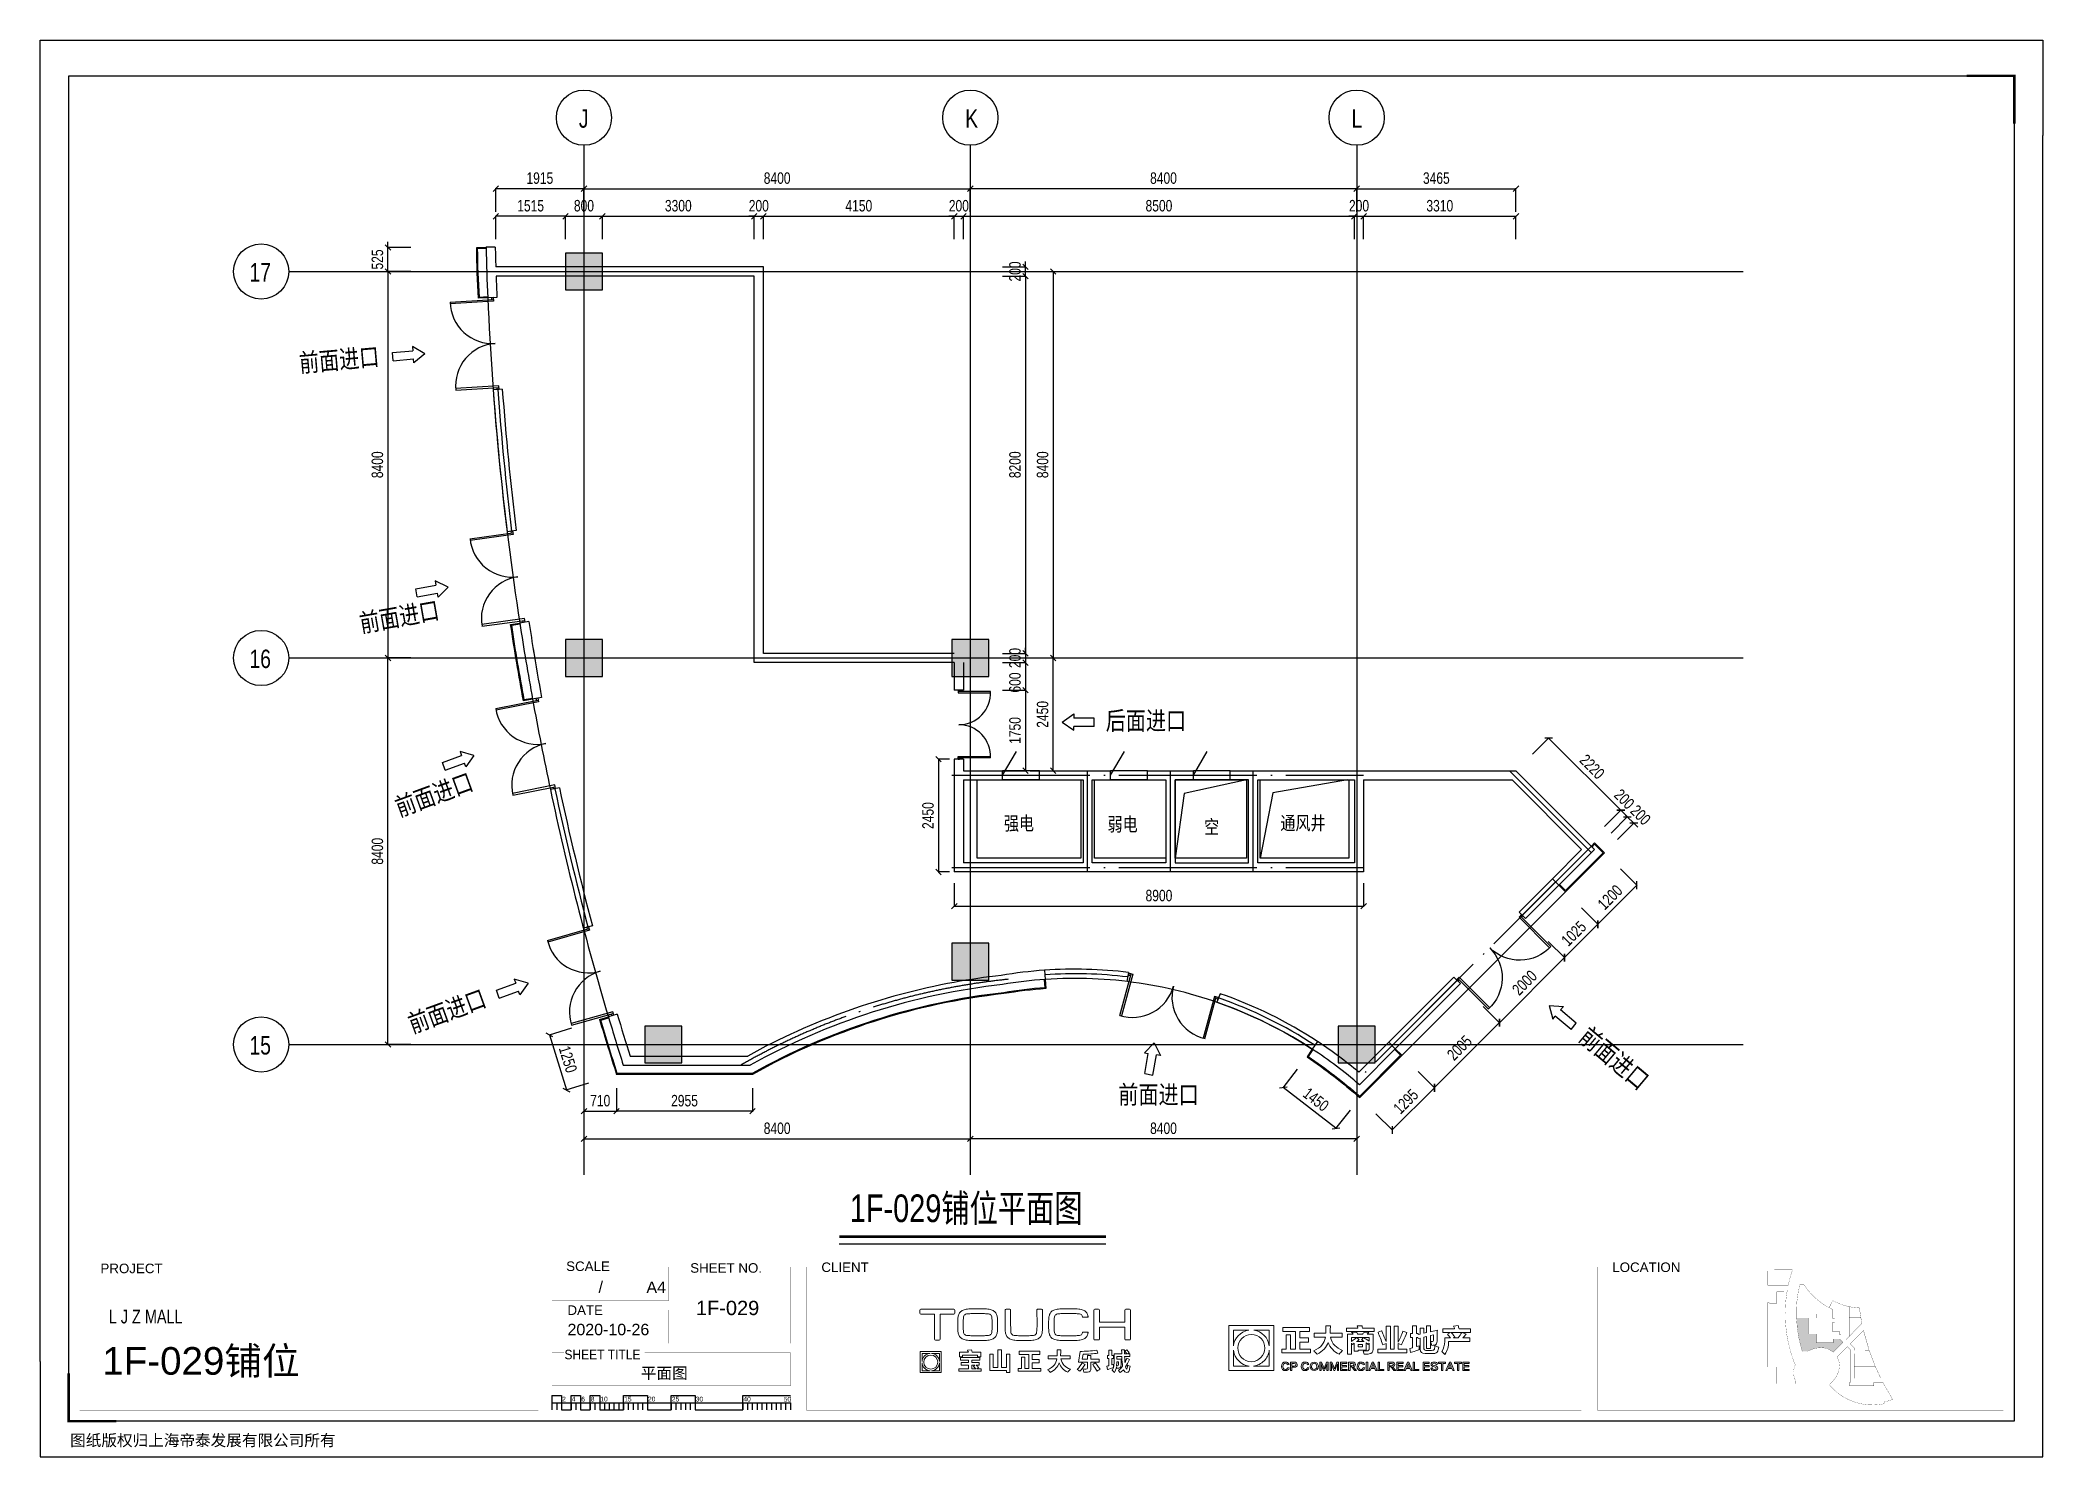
# Model space of a CAD drawing. Extents: x 52554 to 96099, y 96787 to 127580.
import ezdxf
from ezdxf.enums import TextEntityAlignment as Align

# ---------------------------------------------------------------- set-up
doc = ezdxf.new("R2010")
doc.units = 0
doc.header["$LTSCALE"] = 300
doc.linetypes.add('100316总图道路$0$DOTE', pattern=[2.42, 2, -0.2, 0.02, -0.2])
doc.linetypes.add('CENTER', pattern=[2, 1.25, -0.25, 0.25, -0.25])
doc.layers.get('Defpoints').update_dxf_attribs({"color": 212})
doc.layers.add('0-土建-Defpoints', color=212, linetype='Continuous', plot=False)
for name, color, linetype in [('0-土建-DOTE', 251, 'Continuous'), ('0-土建-其他', 230, 'Continuous'), ('0-土建-房间名称', 7, 'Continuous'), ('0-土建-柱', 7, 'Continuous'), ('0-土建-窗', 4, 'Continuous'), ('0-土建-门窗', 4, 'Continuous'), ('0-土建墙体', 7, 'Continuous'), ('01-CCI-租户面积', 6, 'Continuous'), ('DIM', 3, 'Continuous'), ('DIM TEXT', 7, 'Continuous'), ('图层 1', 7, 'Continuous'), ('新增油烟管井2014-08-06', 2, 'Continuous'), ('轴线', 10, 'CENTER')]:
    doc.layers.add(name, color=color, linetype=linetype)
doc.layers.add('H-外墙百叶', color=3, linetype='Continuous', lineweight=25)
doc.styles.get("Standard").update_dxf_attribs({"font": 'arial.ttf', "width": 0.75})
doc.styles.add('黑体', font='simhei.ttf', dxfattribs={"width": 0.8})
doc.dimstyles.new('DIM-200MM', dxfattribs={"dimtxt": 250, "dimasz": 120, "dimexe": 10, "dimexo": 100, "dimgap": 100, "dimtad": 1, "dimdec": 0, "dimrnd": 5, "dimzin": 1, "dimdsep": 46, "dimtxsty": 'Standard', "dimblk": 'OBLIQUE', "dimcen": 0.5, "dimdle": 1, "dimclrd": 256, "dimclre": 256, "dimclrt": 7, "dimaunit": 1, "dimadec": 0, "dimazin": 0, "dimtfac": 1, "dimtdec": 0, "dimtix": 1, "dimtmove": 2, "dimatfit": 3, "dimfxl": 500, "dimfxlon": 1, "dimtolj": 1, "dimtzin": 1, "dimarcsym": 0})

msp = doc.modelspace()

# ---------------------------------------------------------------- texts
for s, height, p in [('SCALE', 207.36, (63992.2, 100827.1)), ('PROJECT', 207.36, (53866.5, 100779.7)), ('A4', 248.83, (65737.1, 100349.2)), ('SHEET NO.', 207.36, (66689.4, 100790)), ('CLIENT', 207.36, (69541.1, 100805.5)), ('LOCATION', 207.36, (86736.3, 100805.5)), ('DATE', 207.36, (64020.6, 99872.6)), ('2', 103.7, (63905.3, 97991.4)), ('4', 103.7, (64112.7, 97991.4)), ('6', 103.7, (64320, 97991.4)), ('8', 103.7, (64527.4, 97991.4)), ('10', 103.68, (64734.7, 97991.4)), ('15', 103.68, (65253.1, 97991.4)), ('20', 103.68, (65771.5, 97991.4)), ('25', 103.68, (66289.9, 97991.4)), ('30', 103.68, (66808.3, 97991.4)), ('40', 103.68, (67845.1, 97991.4)), ('50', 103.68, (68722.7, 97987.7)), ('图纸版权归上海帝泰发展有限公司所有', 248.832, (53207.7, 97023.9))]:
    msp.add_text(s, height=height).set_placement(p)
at = {"width": 0.9}
msp.add_text('SHEET TITLE', height=207.36, dxfattribs=at).set_placement((63955.3, 98908.1))
at = {"attachment_point": 1}
for s, insert, char_height in [('\\pxt11;1F-029{\\fSimSun|b0|i0|c134|p54;铺位平面图}', (70157.9, 102490.7), 600), ('L J Z MALL', (54046.7, 99987.2), 300)]:
    msp.add_mtext_dynamic_manual_height_columns(s, width=8169.699, gutter_width=1.2, heights=[0], dxfattribs=dict(at, insert=insert, char_height=char_height))
for tag, text, p in [('/', 'AS NOTED', (64792.1, 100353.1)), ('2020-10-26', '2020-7-22', (65799.2, 99431.5))]:
    msp.add_attdef(tag, text=text, height=248.83).set_placement(p, align=Align.RIGHT)
for tag, p, s, height in [('1F-029', (66813.7, 99868.9), 'SHEET NO.', 311.04), ('1F-029铺位', (53906.1, 98573.6), '###############', 600), ('平面图', (65615.9, 98482.6), 'SHEET-TITLE', 248.832)]:
    msp.add_attdef(tag, p, s, height=height)
at = {"layer": 'DIM TEXT', "char_height": 400}
for s, insert, attachment_point in [('J', (64268.3, 126074.9), 1), ('K', (72668.3, 126074.9), 1), ('L', (81068.3, 126074.9), 1), ('17', (57572.7, 122731.9), 3), ('16', (57572.7, 114331.9), 3), ('15', (57572.7, 105931.9), 3)]:
    msp.add_mtext_dynamic_manual_height_columns(s, width=10456.675, gutter_width=2, heights=[0], dxfattribs=dict(at, insert=insert, attachment_point=attachment_point))
at = {"layer": '新增油烟管井2014-08-06', "color": 0, "style": '黑体', "width": 0.8}
for rotation, p in [(5, (58203.6, 120357.4)), (10, (59537.7, 114700.2)), (20, (60364.7, 110696.1)), (20, (60648.4, 105990.7)), (320, (85981.7, 105858.5))]:
    msp.add_text('前面进口', height=400, rotation=rotation, dxfattribs=at).set_placement(p)
for s, height, p in [('后面进口', 400, (75723.2, 112588.5)), ('强电', 300, (73510.1, 110405.9)), ('弱电', 300, (75763, 110386.2)), ('空', 300, (77862.5, 110330.5)), ('通风井', 300, (79519.8, 110412.8)), ('前面进口', 400, (75997.9, 104461.4))]:
    msp.add_text(s, height=height, dxfattribs=at).set_placement(p)

# ---------------------------------------------------------------- blocks, each defined once
blk = doc.blocks.new('南区-墙-1F$0$DOOR_C01')
for p, q in [((-0.48, 0.46), (-0.48, -0.01)), ((-0.46, -0.01), (-0.46, 0.46)), ((0.46, -0.01), (0.46, 0.46)), ((0.48, 0.46), (0.48, -0.01)), ((-0.5, -0.01), (-0.5, 0.01)), ((-0.5, 0.01), (-0.48, 0.01)), ((0.5, 0.01), (0.48, 0.01)), ((0.5, -0.01), (0.5, 0.01)), ((-0.5, -0.01), (-0.46, -0.01)), ((0.5, -0.01), (0.46, -0.01))]:
    blk.add_line(p, q)
for centre, start, end in [((-0.46, 0), 0, 92.4919), ((0.46, 0), 87.5081, 180)]:
    blk.add_arc(centre, 0.46, start, end)
blk = doc.blocks.new('_Oblique')
at = {"color": 0, "linetype": 'ByBlock', "lineweight": -2}
blk.add_line((-0.5, -0.5), (0.5, 0.5), dxfattribs=at)
blk = doc.blocks.new('*D244')
at = {"layer": 'Defpoints', "color": 0, "transparency": 16777216}
for p in [(64779, 123750), (63979, 122950), (64779, 122950)]:
    blk.add_point(p, dxfattribs=at)
at = {"layer": 'DIM', "lineweight": -2, "transparency": 16777216}
for p, q in [((63978, 123750), (64780, 123750)), ((63979, 123250), (63979, 123760)), ((64779, 123250), (64779, 123760))]:
    blk.add_line(p, q, dxfattribs=at)
at = {"layer": 'DIM', "lineweight": -2, "transparency": 16777216, "xscale": 120, "yscale": 120, "zscale": 120, "rotation": 180}
blk.add_blockref('_Oblique', (63979, 123750), dxfattribs=at)
at = {"layer": 'DIM', "lineweight": -2, "transparency": 16777216, "xscale": 120, "yscale": 120, "zscale": 120}
blk.add_blockref('_Oblique', (64779, 123750), dxfattribs=at)
at = {"layer": 'DIM', "color": 7, "transparency": 16777216, "insert": (64379, 123978), "char_height": 250, "attachment_point": 5}
blk.add_mtext('\\A1;800', dxfattribs=at)
blk = doc.blocks.new('*D245')
at = {"layer": 'Defpoints', "color": 0, "transparency": 16777216}
for p in [(68080, 123750), (64779, 122650), (68080, 122650)]:
    blk.add_point(p, dxfattribs=at)
at = {"layer": 'DIM', "lineweight": -2, "transparency": 16777216}
for p, q in [((64778, 123750), (68081, 123750)), ((64779, 123250), (64779, 123760)), ((68080, 123250), (68080, 123760))]:
    blk.add_line(p, q, dxfattribs=at)
at = {"layer": 'DIM', "lineweight": -2, "transparency": 16777216, "xscale": 120, "yscale": 120, "zscale": 120, "rotation": 180}
blk.add_blockref('_Oblique', (64779, 123750), dxfattribs=at)
at = {"layer": 'DIM', "lineweight": -2, "transparency": 16777216, "xscale": 120, "yscale": 120, "zscale": 120}
blk.add_blockref('_Oblique', (68080, 123750), dxfattribs=at)
at = {"layer": 'DIM', "color": 7, "transparency": 16777216, "insert": (66430, 123978), "char_height": 250, "attachment_point": 5}
blk.add_mtext('\\A1;3300', dxfattribs=at)
blk = doc.blocks.new('*D246')
at = {"layer": 'Defpoints', "color": 0, "transparency": 16777216}
for p in [(68280, 123750), (68080, 122450), (68280, 122450)]:
    blk.add_point(p, dxfattribs=at)
at = {"layer": 'DIM', "lineweight": -2, "transparency": 16777216}
for p, q in [((68080, 123750), (67960, 123750)), ((68080, 123250), (68080, 123760)), ((68080, 123750), (68280, 123750)), ((68280, 123250), (68280, 123760)), ((68280, 123750), (68400, 123750))]:
    blk.add_line(p, q, dxfattribs=at)
at = {"layer": 'DIM', "lineweight": -2, "transparency": 16777216, "xscale": 120, "yscale": 120, "zscale": 120}
blk.add_blockref('_Oblique', (68080, 123750), dxfattribs=at)
at = {"layer": 'DIM', "lineweight": -2, "transparency": 16777216, "xscale": 120, "yscale": 120, "zscale": 120, "rotation": 180}
blk.add_blockref('_Oblique', (68280, 123750), dxfattribs=at)
at = {"layer": 'DIM', "color": 7, "transparency": 16777216, "insert": (68180, 123978), "char_height": 250, "attachment_point": 5}
blk.add_mtext('\\A1;200', dxfattribs=at)
blk = doc.blocks.new('*D247')
at = {"layer": 'Defpoints', "color": 0, "transparency": 16777216}
for p in [(62462, 123750), (62462, 122650), (63979, 122650)]:
    blk.add_point(p, dxfattribs=at)
at = {"layer": 'DIM', "lineweight": -2, "transparency": 16777216}
for p, q in [((63980, 123750), (62461, 123750)), ((62462, 123250), (62462, 123760)), ((63979, 123250), (63979, 123760))]:
    blk.add_line(p, q, dxfattribs=at)
at = {"layer": 'DIM', "lineweight": -2, "transparency": 16777216, "xscale": 120, "yscale": 120, "zscale": 120}
for p, rotation in [((62462, 123750), 180.0000000043428), ((63979, 123750), 4.342766146692156e-09)]:
    blk.add_blockref('_Oblique', p, dxfattribs=dict(at, rotation=rotation))
at = {"layer": 'DIM', "color": 7, "transparency": 16777216, "insert": (63220, 123978), "char_height": 250, "attachment_point": 5, "rotation": 0}
blk.add_mtext('\\A1;1515', dxfattribs=at)
blk = doc.blocks.new('*D248')
at = {"layer": 'Defpoints', "color": 0, "transparency": 16777216}
for p in [(72430, 123750), (68280, 114250), (72430, 114250)]:
    blk.add_point(p, dxfattribs=at)
at = {"layer": 'DIM', "lineweight": -2, "transparency": 16777216}
for p, q in [((68279, 123750), (72431, 123750)), ((68280, 123250), (68280, 123760)), ((72430, 123250), (72430, 123760))]:
    blk.add_line(p, q, dxfattribs=at)
at = {"layer": 'DIM', "lineweight": -2, "transparency": 16777216, "xscale": 120, "yscale": 120, "zscale": 120, "rotation": 180}
blk.add_blockref('_Oblique', (68280, 123750), dxfattribs=at)
at = {"layer": 'DIM', "lineweight": -2, "transparency": 16777216, "xscale": 120, "yscale": 120, "zscale": 120}
blk.add_blockref('_Oblique', (72430, 123750), dxfattribs=at)
at = {"layer": 'DIM', "color": 7, "transparency": 16777216, "insert": (70355, 123978), "char_height": 250, "attachment_point": 5}
blk.add_mtext('\\A1;4150', dxfattribs=at)
blk = doc.blocks.new('*D249')
at = {"layer": 'Defpoints', "color": 0, "transparency": 16777216}
for p in [(72630, 123750), (72430, 113450), (72630, 113450)]:
    blk.add_point(p, dxfattribs=at)
at = {"layer": 'DIM', "lineweight": -2, "transparency": 16777216}
for p, q in [((72430, 123750), (72310, 123750)), ((72430, 123250), (72430, 123760)), ((72430, 123750), (72630, 123750)), ((72630, 123250), (72630, 123760)), ((72630, 123750), (72750, 123750))]:
    blk.add_line(p, q, dxfattribs=at)
at = {"layer": 'DIM', "lineweight": -2, "transparency": 16777216, "xscale": 120, "yscale": 120, "zscale": 120}
blk.add_blockref('_Oblique', (72430, 123750), dxfattribs=at)
at = {"layer": 'DIM', "lineweight": -2, "transparency": 16777216, "xscale": 120, "yscale": 120, "zscale": 120, "rotation": 180}
blk.add_blockref('_Oblique', (72630, 123750), dxfattribs=at)
at = {"layer": 'DIM', "color": 7, "transparency": 16777216, "insert": (72530, 123978), "char_height": 250, "attachment_point": 5}
blk.add_mtext('\\A1;200', dxfattribs=at)
blk = doc.blocks.new('*D250')
at = {"layer": 'Defpoints', "color": 0, "transparency": 16777216}
for p in [(81130, 123750), (72630, 111700), (81130, 111700)]:
    blk.add_point(p, dxfattribs=at)
at = {"layer": 'DIM', "lineweight": -2, "transparency": 16777216}
for p, q in [((72629, 123750), (81131, 123750)), ((72630, 123250), (72630, 123760)), ((81130, 123250), (81130, 123760))]:
    blk.add_line(p, q, dxfattribs=at)
at = {"layer": 'DIM', "lineweight": -2, "transparency": 16777216, "xscale": 120, "yscale": 120, "zscale": 120, "rotation": 180}
blk.add_blockref('_Oblique', (72630, 123750), dxfattribs=at)
at = {"layer": 'DIM', "lineweight": -2, "transparency": 16777216, "xscale": 120, "yscale": 120, "zscale": 120}
blk.add_blockref('_Oblique', (81130, 123750), dxfattribs=at)
at = {"layer": 'DIM', "color": 7, "transparency": 16777216, "insert": (76880, 123978), "char_height": 250, "attachment_point": 5}
blk.add_mtext('\\A1;8500', dxfattribs=at)
blk = doc.blocks.new('*D251')
at = {"layer": 'Defpoints', "color": 0, "transparency": 16777216}
for p in [(81330, 123750), (81130, 111500), (81330, 111500)]:
    blk.add_point(p, dxfattribs=at)
at = {"layer": 'DIM', "lineweight": -2, "transparency": 16777216}
for p, q in [((81130, 123750), (81010, 123750)), ((81130, 123250), (81130, 123760)), ((81130, 123750), (81330, 123750)), ((81330, 123250), (81330, 123760)), ((81330, 123750), (81450, 123750))]:
    blk.add_line(p, q, dxfattribs=at)
at = {"layer": 'DIM', "lineweight": -2, "transparency": 16777216, "xscale": 120, "yscale": 120, "zscale": 120}
blk.add_blockref('_Oblique', (81130, 123750), dxfattribs=at)
at = {"layer": 'DIM', "lineweight": -2, "transparency": 16777216, "xscale": 120, "yscale": 120, "zscale": 120, "rotation": 180}
blk.add_blockref('_Oblique', (81330, 123750), dxfattribs=at)
at = {"layer": 'DIM', "color": 7, "transparency": 16777216, "insert": (81230, 123978), "char_height": 250, "attachment_point": 5}
blk.add_mtext('\\A1;200', dxfattribs=at)
blk = doc.blocks.new('*D252')
at = {"layer": 'Defpoints', "color": 0, "transparency": 16777216}
for p in [(84642, 123750), (81330, 111700), (84642, 111700)]:
    blk.add_point(p, dxfattribs=at)
at = {"layer": 'DIM', "lineweight": -2, "transparency": 16777216}
for p, q in [((81329, 123750), (84643, 123750)), ((81330, 123250), (81330, 123760)), ((84642, 123250), (84642, 123760))]:
    blk.add_line(p, q, dxfattribs=at)
at = {"layer": 'DIM', "lineweight": -2, "transparency": 16777216, "xscale": 120, "yscale": 120, "zscale": 120, "rotation": 180}
blk.add_blockref('_Oblique', (81330, 123750), dxfattribs=at)
at = {"layer": 'DIM', "lineweight": -2, "transparency": 16777216, "xscale": 120, "yscale": 120, "zscale": 120}
blk.add_blockref('_Oblique', (84642, 123750), dxfattribs=at)
at = {"layer": 'DIM', "color": 7, "transparency": 16777216, "insert": (82986, 123978), "char_height": 250, "attachment_point": 5}
blk.add_mtext('\\A1;3310', dxfattribs=at)
blk = doc.blocks.new('*D253')
at = {"layer": 'Defpoints', "color": 0, "transparency": 16777216}
for p in [(85352, 112410), (84454, 111511), (86023, 109942)]:
    blk.add_point(p, dxfattribs=at)
at = {"layer": 'DIM', "lineweight": -2, "transparency": 16777216}
for p, q in [((84999, 112057), (85359, 112417)), ((86922, 110840), (85352, 112411)), ((86568, 110488), (86928, 110848))]:
    blk.add_line(p, q, dxfattribs=at)
at = {"layer": 'DIM', "lineweight": -2, "transparency": 16777216, "xscale": 120, "yscale": 120, "zscale": 120}
for p, rotation in [((85352, 112410), 134.9999999996257), ((86921, 110841), 314.9999999996256)]:
    blk.add_blockref('_Oblique', p, dxfattribs=dict(at, rotation=rotation))
at = {"layer": 'DIM', "color": 7, "transparency": 16777216, "insert": (86298, 111787), "char_height": 250, "attachment_point": 5, "rotation": 315}
blk.add_mtext('\\A1;2220', dxfattribs=at)
blk = doc.blocks.new('*D254')
at = {"layer": 'Defpoints', "color": 0, "transparency": 16777216}
for p in [(87063, 110700), (85881, 109801), (86023, 109660)]:
    blk.add_point(p, dxfattribs=at)
at = {"layer": 'DIM', "lineweight": -2, "transparency": 16777216}
for p, q in [((86568, 110488), (86928, 110848)), ((86709, 110346), (87070, 110707)), ((86921, 110842), (87064, 110699))]:
    blk.add_line(p, q, dxfattribs=at)
at = {"layer": 'DIM', "lineweight": -2, "transparency": 16777216, "xscale": 120, "yscale": 120, "zscale": 120}
for p, rotation in [((86921, 110841), 134.9999999995902), ((87063, 110700), 314.9999999995902)]:
    blk.add_blockref('_Oblique', p, dxfattribs=dict(at, rotation=rotation))
at = {"layer": 'DIM', "color": 7, "transparency": 16777216, "insert": (86997, 111083), "char_height": 250, "attachment_point": 5, "rotation": 315}
blk.add_mtext('\\A1;200', dxfattribs=at)
blk = doc.blocks.new('*D255')
at = {"layer": 'Defpoints', "color": 0, "transparency": 16777216}
for p in [(87204, 110558), (86164, 109801), (86305, 109660)]:
    blk.add_point(p, dxfattribs=at)
at = {"layer": 'DIM', "lineweight": -2, "transparency": 16777216}
for p, q in [((86709, 110346), (87070, 110707)), ((87063, 110700), (86978, 110785)), ((87063, 110700), (87204, 110558)), ((86851, 110205), (87211, 110565)), ((87204, 110558), (87289, 110473))]:
    blk.add_line(p, q, dxfattribs=at)
at = {"layer": 'DIM', "lineweight": -2, "transparency": 16777216, "xscale": 120, "yscale": 120, "zscale": 120}
for p, rotation in [((87063, 110700), 315.0000000000089), ((87204, 110558), 135.0000000000089)]:
    blk.add_blockref('_Oblique', p, dxfattribs=dict(at, rotation=rotation))
at = {"layer": 'DIM', "color": 7, "transparency": 16777216, "insert": (87351, 110737), "char_height": 250, "attachment_point": 5, "rotation": 315}
blk.add_mtext('\\A1;200', dxfattribs=at)
blk = doc.blocks.new('*D256')
at = {"layer": 'Defpoints', "color": 0, "transparency": 16777216}
for p in [(68080, 122650), (68080, 122450), (73979, 122650)]:
    blk.add_point(p, dxfattribs=at)
at = {"layer": 'DIM', "lineweight": -2, "transparency": 16777216}
for p, q in [((73479, 122650), (73989, 122650)), ((73479, 122450), (73989, 122450)), ((73979, 122650), (73979, 122770)), ((73979, 122450), (73979, 122650)), ((73979, 122450), (73979, 122330))]:
    blk.add_line(p, q, dxfattribs=at)
at = {"layer": 'DIM', "lineweight": -2, "transparency": 16777216, "xscale": 120, "yscale": 120, "zscale": 120}
for p, rotation in [((73979, 122650), 270), ((73979, 122450), 90)]:
    blk.add_blockref('_Oblique', p, dxfattribs=dict(at, rotation=rotation))
at = {"layer": 'DIM', "color": 7, "transparency": 16777216, "insert": (73751, 122550), "char_height": 250, "attachment_point": 5, "rotation": 90}
blk.add_mtext('\\A1;200', dxfattribs=at)
blk = doc.blocks.new('*D257')
at = {"layer": 'Defpoints', "color": 0, "transparency": 16777216}
for p in [(68080, 122450), (68080, 114250), (73979, 114250)]:
    blk.add_point(p, dxfattribs=at)
at = {"layer": 'DIM', "lineweight": -2, "transparency": 16777216}
for p, q in [((73479, 122450), (73989, 122450)), ((73979, 122451), (73979, 114249)), ((73479, 114250), (73989, 114250))]:
    blk.add_line(p, q, dxfattribs=at)
at = {"layer": 'DIM', "lineweight": -2, "transparency": 16777216, "xscale": 120, "yscale": 120, "zscale": 120}
for p, rotation in [((73979, 122450), 90), ((73979, 114250), 270)]:
    blk.add_blockref('_Oblique', p, dxfattribs=dict(at, rotation=rotation))
at = {"layer": 'DIM', "color": 7, "transparency": 16777216, "insert": (73751, 118350), "char_height": 250, "attachment_point": 5, "rotation": 90}
blk.add_mtext('\\A1;8200', dxfattribs=at)
blk = doc.blocks.new('*D258')
at = {"layer": 'Defpoints', "color": 0, "transparency": 16777216}
for p in [(68280, 114250), (68280, 114050), (73979, 114050)]:
    blk.add_point(p, dxfattribs=at)
at = {"layer": 'DIM', "lineweight": -2, "transparency": 16777216}
for p, q in [((73479, 114250), (73989, 114250)), ((73979, 114250), (73979, 114370)), ((73979, 114250), (73979, 114050)), ((73479, 114050), (73989, 114050)), ((73979, 114050), (73979, 113930))]:
    blk.add_line(p, q, dxfattribs=at)
at = {"layer": 'DIM', "lineweight": -2, "transparency": 16777216, "xscale": 120, "yscale": 120, "zscale": 120}
for p, rotation in [((73979, 114250), 270), ((73979, 114050), 90)]:
    blk.add_blockref('_Oblique', p, dxfattribs=dict(at, rotation=rotation))
at = {"layer": 'DIM', "color": 7, "transparency": 16777216, "insert": (73751, 114150), "char_height": 250, "attachment_point": 5, "rotation": 90}
blk.add_mtext('\\A1;200', dxfattribs=at)
blk = doc.blocks.new('*D259')
at = {"layer": 'Defpoints', "color": 0, "transparency": 16777216}
for p in [(72430, 114050), (72430, 113450), (73979, 113450)]:
    blk.add_point(p, dxfattribs=at)
at = {"layer": 'DIM', "lineweight": -2, "transparency": 16777216}
for p, q in [((73479, 114050), (73989, 114050)), ((73979, 114051), (73979, 113449)), ((73479, 113450), (73989, 113450))]:
    blk.add_line(p, q, dxfattribs=at)
at = {"layer": 'DIM', "lineweight": -2, "transparency": 16777216, "xscale": 120, "yscale": 120, "zscale": 120}
for p, rotation in [((73979, 114050), 90), ((73979, 113450), 270)]:
    blk.add_blockref('_Oblique', p, dxfattribs=dict(at, rotation=rotation))
at = {"layer": 'DIM', "color": 7, "transparency": 16777216, "insert": (73751, 113617), "char_height": 250, "attachment_point": 5, "rotation": 90}
blk.add_mtext('\\A1;600', dxfattribs=at)
blk = doc.blocks.new('*D260')
at = {"layer": 'Defpoints', "color": 0, "transparency": 16777216}
for p in [(72515, 113450), (72515, 111700), (73979, 111700)]:
    blk.add_point(p, dxfattribs=at)
at = {"layer": 'DIM', "lineweight": -2, "transparency": 16777216}
for p, q in [((73479, 113450), (73989, 113450)), ((73979, 113451), (73979, 111699)), ((73479, 111700), (73989, 111700))]:
    blk.add_line(p, q, dxfattribs=at)
at = {"layer": 'DIM', "lineweight": -2, "transparency": 16777216, "xscale": 120, "yscale": 120, "zscale": 120}
for p, rotation in [((73979, 113450), 90), ((73979, 111700), 270)]:
    blk.add_blockref('_Oblique', p, dxfattribs=dict(at, rotation=rotation))
at = {"layer": 'DIM', "color": 7, "transparency": 16777216, "insert": (73751, 112575), "char_height": 250, "attachment_point": 5, "rotation": 90}
blk.add_mtext('\\A1;1750', dxfattribs=at)
blk = doc.blocks.new('*D262')
at = {"layer": 'Defpoints', "color": 0, "transparency": 16777216}
for p in [(85027, 111457), (84178, 110608), (86423, 108363)]:
    blk.add_point(p, dxfattribs=at)
at = {"layer": 'DIM', "lineweight": -2, "transparency": 16777216}
for p, q in [((86918, 109565), (87279, 109205)), ((87273, 109212), (86423, 108362)), ((86070, 108717), (86430, 108356))]:
    blk.add_line(p, q, dxfattribs=at)
at = {"layer": 'DIM', "lineweight": -2, "transparency": 16777216, "xscale": 120, "yscale": 120, "zscale": 120}
for p, rotation in [((87272, 109212), 45.00000000000792), ((86423, 108363), 225.0000000000078)]:
    blk.add_blockref('_Oblique', p, dxfattribs=dict(at, rotation=rotation))
at = {"layer": 'DIM', "color": 7, "transparency": 16777216, "insert": (86687, 108948), "char_height": 250, "attachment_point": 5, "rotation": 45}
blk.add_mtext('\\A1;1200', dxfattribs=at)
blk = doc.blocks.new('*D263')
at = {"layer": 'Defpoints', "color": 0, "transparency": 16777216}
for p in [(84037, 110750), (83312, 110025), (85698, 107638)]:
    blk.add_point(p, dxfattribs=at)
at = {"layer": 'DIM', "lineweight": -2, "transparency": 16777216}
for p, q in [((86070, 108717), (86430, 108356)), ((86424, 108364), (85698, 107638)), ((85345, 107992), (85706, 107631))]:
    blk.add_line(p, q, dxfattribs=at)
at = {"layer": 'DIM', "lineweight": -2, "transparency": 16777216, "xscale": 120, "yscale": 120, "zscale": 120}
for p, rotation in [((86423, 108363), 45.00000000000232), ((85698, 107638), 225.0000000000023)]:
    blk.add_blockref('_Oblique', p, dxfattribs=dict(at, rotation=rotation))
at = {"layer": 'DIM', "color": 7, "transparency": 16777216, "insert": (85900, 108162), "char_height": 250, "attachment_point": 5, "rotation": 45}
blk.add_mtext('\\A1;1025', dxfattribs=at)
blk = doc.blocks.new('*D264')
at = {"layer": 'Defpoints', "color": 0, "transparency": 16777216}
for p in [(83227, 110110), (81813, 108695), (84284, 106224)]:
    blk.add_point(p, dxfattribs=at)
at = {"layer": 'DIM', "lineweight": -2, "transparency": 16777216}
for p, q in [((85699, 107639), (84284, 106223)), ((85345, 107992), (85706, 107631)), ((83931, 106578), (84291, 106217))]:
    blk.add_line(p, q, dxfattribs=at)
at = {"layer": 'DIM', "lineweight": -2, "transparency": 16777216, "xscale": 120, "yscale": 120, "zscale": 120}
for p, rotation in [((85698, 107638), 45), ((84284, 106224), 225)]:
    blk.add_blockref('_Oblique', p, dxfattribs=dict(at, rotation=rotation))
at = {"layer": 'DIM', "color": 7, "transparency": 16777216, "insert": (84830, 107092), "char_height": 250, "attachment_point": 5, "rotation": 45}
blk.add_mtext('\\A1;2000', dxfattribs=at)
blk = doc.blocks.new('*D265')
at = {"layer": 'Defpoints', "color": 0, "transparency": 16777216}
for p in [(81756, 108752), (80340, 107336), (82868, 104808)]:
    blk.add_point(p, dxfattribs=at)
at = {"layer": 'DIM', "lineweight": -2, "transparency": 16777216}
for p, q in [((83931, 106578), (84291, 106217)), ((84285, 106225), (82867, 104807)), ((82514, 105161), (82875, 104801))]:
    blk.add_line(p, q, dxfattribs=at)
at = {"layer": 'DIM', "lineweight": -2, "transparency": 16777216, "xscale": 120, "yscale": 120, "zscale": 120}
for p, rotation in [((84284, 106224), 44.99999999999881), ((82868, 104808), 224.9999999999988)]:
    blk.add_blockref('_Oblique', p, dxfattribs=dict(at, rotation=rotation))
at = {"layer": 'DIM', "color": 7, "transparency": 16777216, "insert": (83415, 105677), "char_height": 250, "attachment_point": 5, "rotation": 45}
blk.add_mtext('\\A1;2005', dxfattribs=at)
blk = doc.blocks.new('*D266')
at = {"layer": 'Defpoints', "color": 0, "transparency": 16777216}
for p in [(80623, 107053), (79708, 106138), (81953, 103893)]:
    blk.add_point(p, dxfattribs=at)
at = {"layer": 'DIM', "lineweight": -2, "transparency": 16777216}
for p, q in [((82514, 105161), (82875, 104801)), ((82868, 104808), (81952, 103892)), ((81599, 104246), (81960, 103886))]:
    blk.add_line(p, q, dxfattribs=at)
at = {"layer": 'DIM', "lineweight": -2, "transparency": 16777216, "xscale": 120, "yscale": 120, "zscale": 120}
for p, rotation in [((82868, 104808), 45.00000000000232), ((81953, 103893), 225.0000000000023)]:
    blk.add_blockref('_Oblique', p, dxfattribs=dict(at, rotation=rotation))
at = {"layer": 'DIM', "color": 7, "transparency": 16777216, "insert": (82249, 104511), "char_height": 250, "attachment_point": 5, "rotation": 45}
blk.add_mtext('\\A1;1295', dxfattribs=at)
blk = doc.blocks.new('*D270')
at = {"layer": 'Defpoints', "color": 0, "transparency": 16777216}
for p in [(80529, 106041), (81675, 105156), (79582, 104815)]:
    blk.add_point(p, dxfattribs=at)
at = {"layer": 'DIM', "lineweight": -2, "transparency": 16777216}
for p, q in [((79888, 105211), (79576, 104807)), ((80729, 103930), (79581, 104816)), ((81034, 104326), (80722, 103922))]:
    blk.add_line(p, q, dxfattribs=at)
at = {"layer": 'DIM', "lineweight": -2, "transparency": 16777216, "xscale": 120, "yscale": 120, "zscale": 120}
for p, rotation in [((79582, 104815), 142.3245000558911), ((80729, 103930), 322.3245000558911)]:
    blk.add_blockref('_Oblique', p, dxfattribs=dict(at, rotation=rotation))
at = {"layer": 'DIM', "color": 7, "transparency": 16777216, "insert": (80294, 104553), "char_height": 250, "attachment_point": 5, "rotation": 322.3245}
blk.add_mtext('\\A1;1450', dxfattribs=at)
blk = doc.blocks.new('*D271')
at = {"layer": 'Defpoints', "color": 0, "transparency": 16777216}
for p in [(65087, 105100), (68042, 105100), (65087, 104300)]:
    blk.add_point(p, dxfattribs=at)
at = {"layer": 'DIM', "lineweight": -2, "transparency": 16777216}
for p, q in [((65087, 104800), (65087, 104290)), ((68042, 104800), (68042, 104290)), ((68043, 104300), (65086, 104300))]:
    blk.add_line(p, q, dxfattribs=at)
at = {"layer": 'DIM', "lineweight": -2, "transparency": 16777216, "xscale": 120, "yscale": 120, "zscale": 120, "rotation": 180}
blk.add_blockref('_Oblique', (65087, 104300), dxfattribs=at)
at = {"layer": 'DIM', "lineweight": -2, "transparency": 16777216, "xscale": 120, "yscale": 120, "zscale": 120}
blk.add_blockref('_Oblique', (68042, 104300), dxfattribs=at)
at = {"layer": 'DIM', "color": 7, "transparency": 16777216, "insert": (66565, 104528), "char_height": 250, "attachment_point": 5}
blk.add_mtext('\\A1;2955', dxfattribs=at)
blk = doc.blocks.new('*D283')
at = {"layer": 'Defpoints', "color": 0, "transparency": 16777216}
for p in [(72430, 111950), (72087, 109500), (72430, 109500)]:
    blk.add_point(p, dxfattribs=at)
at = {"layer": 'DIM', "lineweight": -2, "transparency": 16777216}
for p, q in [((72330, 111950), (72077, 111950)), ((72087, 111951), (72087, 109499)), ((72330, 109500), (72077, 109500))]:
    blk.add_line(p, q, dxfattribs=at)
at = {"layer": 'DIM', "lineweight": -2, "transparency": 16777216, "xscale": 120, "yscale": 120, "zscale": 120}
for p, rotation in [((72087, 111950), 90), ((72087, 109500), 270)]:
    blk.add_blockref('_Oblique', p, dxfattribs=dict(at, rotation=rotation))
at = {"layer": 'DIM', "color": 7, "transparency": 16777216, "insert": (71860, 110725), "char_height": 250, "attachment_point": 5, "rotation": 90}
blk.add_mtext('\\A1;2450', dxfattribs=at)
blk = doc.blocks.new('*D284')
at = {"layer": 'Defpoints', "color": 0, "transparency": 16777216}
for p in [(72430, 109500), (81330, 109500), (81330, 108758)]:
    blk.add_point(p, dxfattribs=at)
at = {"layer": 'DIM', "lineweight": -2, "transparency": 16777216}
for p, q in [((72430, 109258), (72430, 108748)), ((81330, 109258), (81330, 108748)), ((72429, 108758), (81331, 108758))]:
    blk.add_line(p, q, dxfattribs=at)
at = {"layer": 'DIM', "lineweight": -2, "transparency": 16777216, "xscale": 120, "yscale": 120, "zscale": 120, "rotation": 180}
blk.add_blockref('_Oblique', (72430, 108758), dxfattribs=at)
at = {"layer": 'DIM', "lineweight": -2, "transparency": 16777216, "xscale": 120, "yscale": 120, "zscale": 120}
blk.add_blockref('_Oblique', (81330, 108758), dxfattribs=at)
at = {"layer": 'DIM', "color": 7, "transparency": 16777216, "insert": (76880, 108986), "char_height": 250, "attachment_point": 5}
blk.add_mtext('\\A1;8900', dxfattribs=at)
blk = doc.blocks.new('block 47')
at = {"layer": '图层 1', "lineweight": 0}
for points in [[(122.06, -57.89), (122.06, -56.7), (123.44, -56.7), (123.44, -52.04), (124.83, -52.04), (124.83, -56.7), (126.49, -56.7), (126.49, -51.01), (122.45, -51.01), (122.45, -49.7), (130.99, -49.7), (130.99, -51.01), (127.87, -51.01), (127.87, -53.06), (130.64, -53.06), (130.64, -54.37), (127.87, -54.37), (127.87, -56.7), (131.31, -56.7), (131.31, -57.89), (122.06, -57.89)], [(146.62, -55.95), (148.08, -55.95), (148.08, -55.2), (146.62, -55.2), (146.62, -55.95)]]:
    blk.add_lwpolyline(points, dxfattribs=at)
for points, knots in [([(132.5, -52.83), (132.5, -52.83), (132.5, -51.52), (132.5, -51.52), (132.5, -51.52), (136.22, -51.52), (136.22, -51.52), (136.27, -50.84), (136.3, -50.05), (136.3, -49.15), (136.3, -49.15), (137.72, -49.15), (137.72, -49.15), (137.72, -49.44), (137.71, -49.84), (137.68, -50.34), (137.68, -50.89), (137.67, -51.29), (137.64, -51.52), (137.64, -51.52), (141.51, -51.52), (141.51, -51.52), (141.51, -51.52), (141.51, -52.83), (141.51, -52.83), (141.51, -52.83), (137.72, -52.83), (137.72, -52.83), (138.27, -54.94), (139.59, -56.35), (141.67, -57.06), (141.2, -57.5), (140.83, -57.91), (140.57, -58.28), (138.83, -57.47), (137.64, -56.2), (137.01, -54.49), (136.48, -56.1), (135.28, -57.37), (133.41, -58.32), (133.38, -58.3), (133.33, -58.23), (133.25, -58.12), (132.91, -57.73), (132.61, -57.43), (132.34, -57.22), (134.64, -56.19), (135.89, -54.72), (136.1, -52.83), (136.1, -52.83), (132.5, -52.83), (132.5, -52.83)], [0, 0, 0, 0, 1, 1, 1, 2, 2, 2, 3, 3, 3, 4, 4, 4, 5, 5, 5, 6, 6, 6, 7, 7, 7, 8, 8, 8, 9, 9, 9, 10, 10, 10, 11, 11, 11, 12, 12, 12, 13, 13, 13, 14, 14, 14, 15, 15, 15, 16, 16, 16, 17, 17, 17, 17]), ([(142.86, -50.97), (142.86, -50.97), (142.86, -49.94), (142.86, -49.94), (142.86, -49.94), (146.58, -49.94), (146.58, -49.94), (146.58, -49.91), (146.57, -49.86), (146.54, -49.78), (146.49, -49.62), (146.43, -49.41), (146.38, -49.15), (146.38, -49.15), (147.96, -49.11), (147.96, -49.11), (147.96, -49.37), (147.99, -49.65), (148.04, -49.94), (148.04, -49.94), (151.8, -49.94), (151.8, -49.94), (151.8, -49.94), (151.8, -50.97), (151.8, -50.97), (151.8, -50.97), (142.86, -50.97), (142.86, -50.97)], [0, 0, 0, 0, 1, 1, 1, 2, 2, 2, 3, 3, 3, 4, 4, 4, 5, 5, 5, 6, 6, 6, 7, 7, 7, 8, 8, 8, 9, 9, 9, 9]), ([(143.22, -58.28), (143.22, -58.28), (143.22, -51.84), (143.22, -51.84), (143.22, -51.84), (145.08, -51.84), (145.08, -51.84), (145.02, -51.76), (144.95, -51.65), (144.84, -51.52), (144.71, -51.36), (144.62, -51.26), (144.56, -51.21), (144.56, -51.21), (146.11, -51.21), (146.11, -51.21), (146.16, -51.26), (146.24, -51.36), (146.34, -51.52), (146.45, -51.65), (146.53, -51.76), (146.58, -51.84), (146.58, -51.84), (148.08, -51.84), (148.08, -51.84), (148.13, -51.79), (148.2, -51.69), (148.28, -51.56), (148.38, -51.46), (148.5, -51.34), (148.64, -51.21), (148.64, -51.21), (150.14, -51.21), (150.14, -51.21), (149.95, -51.44), (149.76, -51.65), (149.54, -51.84), (149.54, -51.84), (151.48, -51.84), (151.48, -51.84), (151.48, -51.84), (151.48, -56.7), (151.48, -56.7), (151.48, -57.62), (151.06, -58.12), (150.22, -58.2), (149.87, -58.26), (149.32, -58.28), (148.56, -58.28), (148.48, -57.75), (148.4, -57.39), (148.32, -57.18), (148.53, -57.2), (148.89, -57.22), (149.39, -57.22), (149.94, -57.22), (150.22, -56.95), (150.22, -56.42), (150.22, -56.42), (150.22, -54.76), (150.22, -54.76), (150.22, -54.76), (149.94, -55.12), (149.94, -55.12), (149.7, -54.96), (149.47, -54.8), (149.23, -54.65), (149.23, -54.65), (149.23, -56.98), (149.23, -56.98), (149.23, -56.98), (146.62, -56.98), (146.62, -56.98), (146.62, -56.98), (146.62, -57.37), (146.62, -57.37), (146.62, -57.37), (145.43, -57.37), (145.43, -57.37), (145.43, -57.37), (145.43, -54.76), (145.43, -54.76), (145.38, -54.82), (145.29, -54.88), (145.16, -54.96), (145.02, -55.07), (144.92, -55.15), (144.84, -55.2), (144.81, -55.15), (144.73, -55.03), (144.6, -54.84), (144.73, -55), (144.7, -54.95), (144.48, -54.69), (144.48, -54.69), (144.48, -58.28), (144.48, -58.28), (144.48, -58.28), (143.22, -58.28), (143.22, -58.28)], [0, 0, 0, 0, 1, 1, 1, 2, 2, 2, 3, 3, 3, 4, 4, 4, 5, 5, 5, 6, 6, 6, 7, 7, 7, 8, 8, 8, 9, 9, 9, 10, 10, 10, 11, 11, 11, 12, 12, 12, 13, 13, 13, 14, 14, 14, 15, 15, 15, 16, 16, 16, 17, 17, 17, 18, 18, 18, 19, 19, 19, 20, 20, 20, 21, 21, 21, 22, 22, 22, 23, 23, 23, 24, 24, 24, 25, 25, 25, 26, 26, 26, 27, 27, 27, 28, 28, 28, 29, 29, 29, 30, 30, 30, 31, 31, 31, 32, 32, 32, 33, 33, 33, 33]), ([(155.68, -54.25), (155.68, -54.25), (155.68, -49.31), (155.68, -49.31), (155.68, -49.31), (157.06, -49.31), (157.06, -49.31), (157.06, -49.31), (157.06, -56.7), (157.06, -56.7), (157.06, -56.7), (158.25, -56.7), (158.25, -56.7), (158.25, -56.7), (158.25, -49.31), (158.25, -49.31), (158.25, -49.31), (159.59, -49.31), (159.59, -49.31), (159.59, -49.31), (159.59, -54.37), (159.59, -54.37), (160.12, -53.37), (160.62, -52.19), (161.09, -50.85), (161.09, -50.85), (162.32, -51.36), (162.32, -51.36), (162.06, -52.02), (161.59, -53.09), (160.94, -54.57), (160.8, -54.88), (160.7, -55.12), (160.62, -55.28), (160.62, -55.28), (159.59, -54.8), (159.59, -54.8), (159.59, -54.8), (159.59, -56.7), (159.59, -56.7), (159.59, -56.7), (162.32, -56.7), (162.32, -56.7), (162.32, -56.7), (162.32, -57.89), (162.32, -57.89), (162.32, -57.89), (153.03, -57.89), (153.03, -57.89), (153.03, -57.89), (153.03, -56.7), (153.03, -56.7), (153.03, -56.7), (155.68, -56.7), (155.68, -56.7), (155.68, -56.7), (155.68, -54.84), (155.68, -54.84), (155.68, -54.84), (154.61, -55.28), (154.61, -55.28), (154.11, -53.8), (153.59, -52.46), (153.07, -51.25), (153.07, -51.25), (154.21, -50.73), (154.21, -50.73), (154.29, -50.94), (154.43, -51.27), (154.61, -51.72), (154.87, -52.3), (155.23, -53.14), (155.68, -54.25)], [0, 0, 0, 0, 1, 1, 1, 2, 2, 2, 3, 3, 3, 4, 4, 4, 5, 5, 5, 6, 6, 6, 7, 7, 7, 8, 8, 8, 9, 9, 9, 10, 10, 10, 11, 11, 11, 12, 12, 12, 13, 13, 13, 14, 14, 14, 15, 15, 15, 16, 16, 16, 17, 17, 17, 18, 18, 18, 19, 19, 19, 20, 20, 20, 21, 21, 21, 22, 22, 22, 23, 23, 23, 24, 24, 24, 24]), ([(168.73, -51.36), (168.73, -51.36), (168.73, -49.11), (168.73, -49.11), (168.73, -49.11), (169.99, -49.11), (169.99, -49.11), (169.99, -49.11), (169.99, -51.05), (169.99, -51.05), (169.99, -51.05), (172.17, -50.57), (172.17, -50.57), (172.17, -51.07), (172.15, -51.72), (172.13, -52.51), (172.1, -53.01), (172.09, -53.54), (172.09, -54.09), (172.06, -54.8), (171.81, -55.23), (171.34, -55.36), (171.02, -55.38), (170.69, -55.42), (170.35, -55.48), (170.27, -55.05), (170.16, -54.65), (170.03, -54.25), (170.27, -54.25), (170.47, -54.25), (170.63, -54.25), (170.84, -54.22), (170.94, -54.09), (170.94, -53.85), (170.97, -53.46), (170.98, -52.85), (170.98, -52.04), (170.98, -52.04), (169.99, -52.27), (169.99, -52.27), (169.99, -52.27), (169.99, -56.5), (169.99, -56.5), (169.99, -56.5), (168.73, -56.5), (168.73, -56.5), (168.73, -56.5), (168.73, -52.59), (168.73, -52.59), (168.73, -52.59), (167.86, -52.79), (167.86, -52.79), (167.86, -52.79), (167.86, -56.54), (167.86, -56.54), (167.88, -56.86), (168.1, -57.03), (168.49, -57.06), (168.49, -57.06), (170.31, -57.06), (170.31, -57.06), (170.86, -57.06), (171.17, -56.91), (171.22, -56.62), (171.3, -56.28), (171.35, -55.91), (171.38, -55.52), (171.59, -55.62), (171.86, -55.74), (172.21, -55.87), (172.42, -55.95), (172.58, -56.02), (172.68, -56.07), (172.52, -56.7), (172.39, -57.12), (172.29, -57.33), (172.05, -57.83), (171.61, -58.08), (170.98, -58.08), (170.98, -58.08), (168.21, -58.08), (168.21, -58.08), (167.16, -58.08), (166.62, -57.62), (166.59, -56.7), (166.59, -56.7), (166.59, -53.1), (166.59, -53.1), (166.59, -53.1), (166, -53.26), (166, -53.26), (166, -53.26), (165.92, -52.95), (165.92, -52.95), (165.92, -52.95), (165.49, -52.95), (165.49, -52.95), (165.49, -52.95), (165.49, -55.79), (165.49, -55.79), (165.78, -55.71), (166.05, -55.63), (166.32, -55.55), (166.29, -55.82), (166.29, -56.25), (166.32, -56.86), (166.08, -56.94), (165.74, -57.06), (165.29, -57.22), (164.52, -57.43), (163.94, -57.61), (163.55, -57.77), (163.55, -57.77), (163.31, -56.42), (163.31, -56.42), (163.63, -56.35), (163.93, -56.27), (164.22, -56.19), (164.22, -56.19), (164.22, -52.95), (164.22, -52.95), (164.22, -52.95), (163.51, -52.95), (163.51, -52.95), (163.51, -52.95), (163.51, -51.64), (163.51, -51.64), (163.51, -51.64), (164.22, -51.64), (164.22, -51.64), (164.22, -51.64), (164.22, -49.11), (164.22, -49.11), (164.22, -49.11), (165.49, -49.11), (165.49, -49.11), (165.49, -49.11), (165.49, -51.64), (165.49, -51.64), (165.49, -51.64), (166.04, -51.64), (166.04, -51.64), (166.04, -51.64), (166.04, -52), (166.04, -52), (166.04, -52), (166.59, -51.84), (166.59, -51.84), (166.59, -51.84), (166.59, -49.94), (166.59, -49.94), (166.59, -49.94), (167.86, -49.94), (167.86, -49.94), (167.86, -49.94), (167.86, -51.56), (167.86, -51.56), (167.86, -51.56), (168.73, -51.36), (168.73, -51.36)], [0, 0, 0, 0, 1, 1, 1, 2, 2, 2, 3, 3, 3, 4, 4, 4, 5, 5, 5, 6, 6, 6, 7, 7, 7, 8, 8, 8, 9, 9, 9, 10, 10, 10, 11, 11, 11, 12, 12, 12, 13, 13, 13, 14, 14, 14, 15, 15, 15, 16, 16, 16, 17, 17, 17, 18, 18, 18, 19, 19, 19, 20, 20, 20, 21, 21, 21, 22, 22, 22, 23, 23, 23, 24, 24, 24, 25, 25, 25, 26, 26, 26, 27, 27, 27, 28, 28, 28, 29, 29, 29, 30, 30, 30, 31, 31, 31, 32, 32, 32, 33, 33, 33, 34, 34, 34, 35, 35, 35, 36, 36, 36, 37, 37, 37, 38, 38, 38, 39, 39, 39, 40, 40, 40, 41, 41, 41, 42, 42, 42, 43, 43, 43, 44, 44, 44, 45, 45, 45, 46, 46, 46, 47, 47, 47, 48, 48, 48, 49, 49, 49, 50, 50, 50, 51, 51, 51, 52, 52, 52, 53, 53, 53, 53]), ([(174.58, -54.25), (174.58, -54.25), (174.58, -52.99), (174.58, -52.99), (174.58, -52.99), (176.4, -52.99), (176.4, -52.99), (176.38, -52.96), (176.34, -52.92), (176.28, -52.87), (176.1, -52.63), (175.82, -52.3), (175.45, -51.88), (175.45, -51.88), (176.44, -51.29), (176.44, -51.29), (176.44, -51.29), (173.95, -51.29), (173.95, -51.29), (173.95, -51.29), (173.95, -50.1), (173.95, -50.1), (173.95, -50.1), (177.71, -50.1), (177.71, -50.1), (177.68, -50.02), (177.64, -49.9), (177.59, -49.74), (177.51, -49.53), (177.44, -49.39), (177.39, -49.31), (177.39, -49.31), (178.89, -49.07), (178.89, -49.07), (178.97, -49.47), (179.06, -49.81), (179.17, -50.1), (179.17, -50.1), (182.81, -50.1), (182.81, -50.1), (182.81, -50.1), (182.81, -51.29), (182.81, -51.29), (182.81, -51.29), (180.2, -51.29), (180.2, -51.29), (180.2, -51.29), (181.42, -51.88), (181.42, -51.88), (181.03, -52.35), (180.7, -52.72), (180.43, -52.99), (180.43, -52.99), (182.65, -52.99), (182.65, -52.99), (182.65, -52.99), (182.65, -54.17), (182.65, -54.17), (182.65, -54.17), (175.81, -54.17), (175.81, -54.17), (175.81, -54.17), (175.81, -54.41), (175.81, -54.41), (175.81, -55.75), (175.4, -57.08), (174.58, -58.4), (174.35, -58.14), (174.02, -57.81), (173.6, -57.41), (174.2, -56.41), (174.53, -55.36), (174.58, -54.25)], [0, 0, 0, 0, 1, 1, 1, 2, 2, 2, 3, 3, 3, 4, 4, 4, 5, 5, 5, 6, 6, 6, 7, 7, 7, 8, 8, 8, 9, 9, 9, 10, 10, 10, 11, 11, 11, 12, 12, 12, 13, 13, 13, 14, 14, 14, 15, 15, 15, 16, 16, 16, 17, 17, 17, 18, 18, 18, 19, 19, 19, 20, 20, 20, 21, 21, 21, 22, 22, 22, 23, 23, 23, 24, 24, 24, 24]), ([(177.83, -52.71), (177.83, -52.71), (177.35, -52.99), (177.35, -52.99), (177.35, -52.99), (178.89, -52.99), (178.89, -52.99), (179.29, -52.48), (179.68, -51.92), (180.08, -51.29), (180.08, -51.29), (176.64, -51.29), (176.64, -51.29), (176.74, -51.39), (176.9, -51.58), (177.11, -51.84), (177.4, -52.21), (177.64, -52.5), (177.83, -52.71)], [0, 0, 0, 0, 1, 1, 1, 2, 2, 2, 3, 3, 3, 4, 4, 4, 5, 5, 5, 6, 6, 6, 6]), ([(146.26, -52.91), (146.26, -52.91), (146.94, -53.66), (146.94, -53.66), (146.7, -53.87), (146.45, -54.05), (146.18, -54.21), (146.18, -54.21), (148.64, -54.21), (148.64, -54.21), (148.48, -54.13), (148.27, -54), (148, -53.82), (147.87, -53.74), (147.78, -53.68), (147.73, -53.66), (147.73, -53.66), (148.36, -52.95), (148.36, -52.95), (148.99, -53.29), (149.61, -53.66), (150.22, -54.05), (150.22, -54.05), (150.22, -52.87), (150.22, -52.87), (150.22, -52.87), (144.48, -52.87), (144.48, -52.87), (144.48, -52.87), (144.48, -54.17), (144.48, -54.17), (144.8, -53.96), (145.24, -53.66), (145.79, -53.26), (146, -53.1), (146.16, -52.99), (146.26, -52.91)], [0, 0, 0, 0, 1, 1, 1, 2, 2, 2, 3, 3, 3, 4, 4, 4, 5, 5, 5, 6, 6, 6, 7, 7, 7, 8, 8, 8, 9, 9, 9, 10, 10, 10, 11, 11, 11, 12, 12, 12, 12])]:
    blk.add_open_spline(points, degree=3, knots=knots, dxfattribs=at)
blk = doc.blocks.new('block 48')
at = {"layer": '图层 1', "lineweight": 0}
for points in [[(141.43, -63.17), (143.09, -63.17), (143.09, -63.54), (140.99, -63.54), (140.99, -60.84), (143.02, -60.84), (143.02, -61.25), (141.43, -61.25), (141.43, -61.96), (142.93, -61.96), (142.93, -62.35), (141.43, -62.35), (141.43, -63.17)], [(149.29, -60.86), (149.73, -60.86), (149.73, -63.54), (149.29, -63.54), (149.29, -60.86)], [(152.3, -63.54), (152.05, -62.89), (150.84, -62.89), (150.57, -63.54), (150.1, -63.54), (151.23, -60.84), (151.66, -60.84), (152.78, -63.54), (152.3, -63.54)], [(153.09, -60.86), (153.54, -60.86), (153.54, -63.17), (154.89, -63.17), (154.89, -63.54), (153.09, -63.54), (153.09, -60.86)], [(159.52, -63.17), (161.18, -63.17), (161.18, -63.54), (159.08, -63.54), (159.08, -60.84), (161.12, -60.84), (161.12, -61.25), (159.52, -61.25), (159.52, -61.96), (161.03, -61.96), (161.03, -62.35), (159.52, -62.35), (159.52, -63.17)], [(163.61, -63.54), (163.35, -62.89), (162.15, -62.89), (161.87, -63.54), (161.41, -63.54), (162.54, -60.84), (162.96, -60.84), (164.09, -63.54), (163.61, -63.54)], [(164.4, -60.86), (164.85, -60.86), (164.85, -63.17), (166.2, -63.17), (166.2, -63.54), (164.4, -63.54), (164.4, -60.86)], [(168, -63.17), (169.66, -63.17), (169.66, -63.54), (167.56, -63.54), (167.56, -60.84), (169.59, -60.84), (169.59, -61.25), (168, -61.25), (168, -61.96), (169.5, -61.96), (169.5, -62.35), (168, -62.35), (168, -63.17)], [(174.81, -61.25), (173.91, -61.25), (173.91, -63.54), (173.47, -63.54), (173.47, -61.25), (172.56, -61.25), (172.56, -60.86), (174.81, -60.86), (174.81, -61.25)], [(177.12, -63.54), (176.86, -62.89), (175.65, -62.89), (175.38, -63.54), (174.91, -63.54), (176.04, -60.84), (176.47, -60.84), (177.6, -63.54), (177.12, -63.54)], [(179.95, -61.25), (179.06, -61.25), (179.06, -63.54), (178.62, -63.54), (178.62, -61.25), (177.71, -61.25), (177.71, -60.86), (179.95, -60.86), (179.95, -61.25)], [(180.77, -63.17), (182.43, -63.17), (182.43, -63.54), (180.33, -63.54), (180.33, -60.84), (182.37, -60.84), (182.37, -61.25), (180.77, -61.25), (180.77, -61.96), (182.28, -61.96), (182.28, -62.35), (180.77, -62.35), (180.77, -63.17)]]:
    blk.add_lwpolyline(points, dxfattribs=at)
for points, knots in [([(124.4, -61.6), (124.4, -61.6), (123.93, -61.73), (123.93, -61.73), (123.81, -61.4), (123.58, -61.23), (123.25, -61.21), (122.74, -61.23), (122.47, -61.57), (122.44, -62.21), (122.45, -62.86), (122.71, -63.19), (123.22, -63.21), (123.63, -63.22), (123.88, -63), (123.97, -62.57), (123.97, -62.57), (124.45, -62.69), (124.45, -62.69), (124.3, -63.29), (123.89, -63.59), (123.23, -63.58), (122.41, -63.57), (121.99, -63.11), (121.97, -62.21), (121.99, -61.3), (122.42, -60.83), (123.27, -60.81), (123.81, -60.81), (124.19, -61.08), (124.4, -61.6)], [0, 0, 0, 0, 1, 1, 1, 2, 2, 2, 3, 3, 3, 4, 4, 4, 5, 5, 5, 6, 6, 6, 7, 7, 7, 8, 8, 8, 9, 9, 9, 10, 10, 10, 10]), ([(126.08, -62.51), (126.08, -62.51), (125.35, -62.51), (125.35, -62.51), (125.35, -62.51), (125.35, -63.54), (125.35, -63.54), (125.35, -63.54), (124.9, -63.54), (124.9, -63.54), (124.9, -63.54), (124.9, -60.84), (124.9, -60.84), (124.9, -60.84), (126.1, -60.84), (126.1, -60.84), (126.69, -60.87), (127.01, -61.14), (127.05, -61.66), (127.04, -62.22), (126.72, -62.5), (126.08, -62.51)], [0, 0, 0, 0, 1, 1, 1, 2, 2, 2, 3, 3, 3, 4, 4, 4, 5, 5, 5, 6, 6, 6, 7, 7, 7, 7]), ([(126.04, -61.25), (126.04, -61.25), (125.35, -61.25), (125.35, -61.25), (125.35, -61.25), (125.35, -62.12), (125.35, -62.12), (125.35, -62.12), (126.04, -62.12), (126.04, -62.12), (126.41, -62.12), (126.6, -61.97), (126.6, -61.66), (126.58, -61.39), (126.39, -61.26), (126.04, -61.25)], [0, 0, 0, 0, 1, 1, 1, 2, 2, 2, 3, 3, 3, 4, 4, 4, 5, 5, 5, 5]), ([(130.77, -61.6), (130.77, -61.6), (130.3, -61.73), (130.3, -61.73), (130.18, -61.4), (129.95, -61.23), (129.62, -61.21), (129.11, -61.23), (128.84, -61.57), (128.81, -62.21), (128.82, -62.86), (129.08, -63.19), (129.59, -63.21), (130, -63.22), (130.25, -63), (130.34, -62.57), (130.34, -62.57), (130.82, -62.69), (130.82, -62.69), (130.67, -63.29), (130.26, -63.59), (129.6, -63.58), (128.78, -63.57), (128.36, -63.11), (128.34, -62.21), (128.36, -61.3), (128.79, -60.83), (129.64, -60.81), (130.18, -60.81), (130.55, -61.08), (130.77, -61.6)], [0, 0, 0, 0, 1, 1, 1, 2, 2, 2, 3, 3, 3, 4, 4, 4, 5, 5, 5, 6, 6, 6, 7, 7, 7, 8, 8, 8, 9, 9, 9, 10, 10, 10, 10]), ([(132.51, -60.81), (133.34, -60.86), (133.78, -61.32), (133.84, -62.19), (133.81, -63.09), (133.36, -63.56), (132.49, -63.58), (131.64, -63.54), (131.2, -63.08), (131.16, -62.21), (131.21, -61.32), (131.66, -60.85), (132.51, -60.81)], [0, 0, 0, 0, 1, 1, 1, 2, 2, 2, 3, 3, 3, 4, 4, 4, 4]), ([(132.47, -63.22), (133.05, -63.19), (133.35, -62.86), (133.37, -62.21), (133.33, -61.58), (133.04, -61.25), (132.5, -61.19), (131.95, -61.24), (131.65, -61.58), (131.62, -62.21), (131.64, -62.84), (131.93, -63.18), (132.47, -63.22)], [0, 0, 0, 0, 1, 1, 1, 2, 2, 2, 3, 3, 3, 4, 4, 4, 4]), ([(136.5, -60.86), (136.5, -60.86), (137.03, -60.86), (137.03, -60.86), (137.03, -60.86), (137.03, -63.54), (137.03, -63.54), (137.03, -63.54), (136.62, -63.54), (136.62, -63.54), (136.62, -63.54), (136.62, -61.95), (136.62, -61.95), (136.62, -61.82), (136.63, -61.62), (136.66, -61.36), (136.66, -61.36), (136.64, -61.36), (136.64, -61.36), (136.61, -61.52), (136.56, -61.67), (136.49, -61.83), (136.49, -61.83), (135.83, -63.54), (135.83, -63.54), (135.83, -63.54), (135.52, -63.54), (135.52, -63.54), (135.52, -63.54), (134.84, -61.83), (134.84, -61.83), (134.78, -61.66), (134.73, -61.5), (134.7, -61.36), (134.7, -61.36), (134.68, -61.36), (134.68, -61.36), (134.7, -61.56), (134.71, -61.76), (134.71, -61.95), (134.71, -61.95), (134.71, -63.54), (134.71, -63.54), (134.71, -63.54), (134.31, -63.54), (134.31, -63.54), (134.31, -63.54), (134.31, -60.86), (134.31, -60.86), (134.31, -60.86), (134.84, -60.86), (134.84, -60.86), (134.84, -60.86), (135.57, -62.67), (135.57, -62.67), (135.58, -62.72), (135.6, -62.79), (135.65, -62.89), (135.65, -62.94), (135.66, -62.97), (135.67, -62.99), (135.71, -62.86), (135.75, -62.76), (135.79, -62.67), (135.79, -62.67), (136.5, -60.86), (136.5, -60.86)], [0, 0, 0, 0, 1, 1, 1, 2, 2, 2, 3, 3, 3, 4, 4, 4, 5, 5, 5, 6, 6, 6, 7, 7, 7, 8, 8, 8, 9, 9, 9, 10, 10, 10, 11, 11, 11, 12, 12, 12, 13, 13, 13, 14, 14, 14, 15, 15, 15, 16, 16, 16, 17, 17, 17, 18, 18, 18, 19, 19, 19, 20, 20, 20, 21, 21, 21, 22, 22, 22, 22]), ([(139.84, -60.86), (139.84, -60.86), (140.37, -60.86), (140.37, -60.86), (140.37, -60.86), (140.37, -63.54), (140.37, -63.54), (140.37, -63.54), (139.96, -63.54), (139.96, -63.54), (139.96, -63.54), (139.96, -61.95), (139.96, -61.95), (139.96, -61.82), (139.97, -61.62), (140, -61.36), (140, -61.36), (139.98, -61.36), (139.98, -61.36), (139.95, -61.52), (139.9, -61.67), (139.83, -61.83), (139.83, -61.83), (139.17, -63.54), (139.17, -63.54), (139.17, -63.54), (138.85, -63.54), (138.85, -63.54), (138.85, -63.54), (138.18, -61.83), (138.18, -61.83), (138.12, -61.66), (138.07, -61.5), (138.04, -61.36), (138.04, -61.36), (138.02, -61.36), (138.02, -61.36), (138.04, -61.56), (138.05, -61.76), (138.05, -61.95), (138.05, -61.95), (138.05, -63.54), (138.05, -63.54), (138.05, -63.54), (137.65, -63.54), (137.65, -63.54), (137.65, -63.54), (137.65, -60.86), (137.65, -60.86), (137.65, -60.86), (138.18, -60.86), (138.18, -60.86), (138.18, -60.86), (138.91, -62.67), (138.91, -62.67), (138.92, -62.72), (138.94, -62.79), (138.98, -62.89), (138.99, -62.94), (139, -62.97), (139.01, -62.99), (139.05, -62.86), (139.09, -62.76), (139.13, -62.67), (139.13, -62.67), (139.84, -60.86), (139.84, -60.86)], [0, 0, 0, 0, 1, 1, 1, 2, 2, 2, 3, 3, 3, 4, 4, 4, 5, 5, 5, 6, 6, 6, 7, 7, 7, 8, 8, 8, 9, 9, 9, 10, 10, 10, 11, 11, 11, 12, 12, 12, 13, 13, 13, 14, 14, 14, 15, 15, 15, 16, 16, 16, 17, 17, 17, 18, 18, 18, 19, 19, 19, 20, 20, 20, 21, 21, 21, 22, 22, 22, 22]), ([(146.09, -63.54), (146.09, -63.54), (145.49, -63.54), (145.49, -63.54), (145.49, -63.54), (144.58, -62.4), (144.58, -62.4), (144.58, -62.4), (144.04, -62.4), (144.04, -62.4), (144.04, -62.4), (144.04, -63.54), (144.04, -63.54), (144.04, -63.54), (143.6, -63.54), (143.6, -63.54), (143.6, -63.54), (143.6, -60.84), (143.6, -60.84), (143.6, -60.84), (144.86, -60.84), (144.86, -60.84), (145.46, -60.86), (145.78, -61.12), (145.8, -61.61), (145.8, -62.05), (145.57, -62.31), (145.09, -62.38), (145.09, -62.38), (146.09, -63.54), (146.09, -63.54)], [0, 0, 0, 0, 1, 1, 1, 2, 2, 2, 3, 3, 3, 4, 4, 4, 5, 5, 5, 6, 6, 6, 7, 7, 7, 8, 8, 8, 9, 9, 9, 10, 10, 10, 10]), ([(144.04, -61.25), (144.04, -61.25), (144.04, -62), (144.04, -62), (144.04, -62), (144.78, -62), (144.78, -62), (145.17, -62), (145.36, -61.87), (145.35, -61.6), (145.34, -61.37), (145.15, -61.26), (144.78, -61.25), (144.78, -61.25), (144.04, -61.25), (144.04, -61.25)], [0, 0, 0, 0, 1, 1, 1, 2, 2, 2, 3, 3, 3, 4, 4, 4, 5, 5, 5, 5]), ([(148.74, -61.6), (148.74, -61.6), (148.27, -61.73), (148.27, -61.73), (148.15, -61.4), (147.92, -61.23), (147.59, -61.21), (147.08, -61.23), (146.81, -61.57), (146.78, -62.21), (146.79, -62.86), (147.05, -63.19), (147.56, -63.21), (147.97, -63.22), (148.22, -63), (148.31, -62.57), (148.31, -62.57), (148.79, -62.69), (148.79, -62.69), (148.64, -63.29), (148.23, -63.59), (147.57, -63.58), (146.75, -63.57), (146.33, -63.11), (146.31, -62.21), (146.33, -61.3), (146.76, -60.83), (147.61, -60.81), (148.15, -60.81), (148.53, -61.08), (148.74, -61.6)], [0, 0, 0, 0, 1, 1, 1, 2, 2, 2, 3, 3, 3, 4, 4, 4, 5, 5, 5, 6, 6, 6, 7, 7, 7, 8, 8, 8, 9, 9, 9, 10, 10, 10, 10]), ([(150.99, -62.51), (150.99, -62.51), (151.89, -62.51), (151.89, -62.51), (151.89, -62.51), (151.53, -61.56), (151.53, -61.56), (151.48, -61.45), (151.46, -61.36), (151.46, -61.3), (151.46, -61.3), (151.45, -61.3), (151.45, -61.3), (151.44, -61.38), (151.41, -61.46), (151.37, -61.56), (151.37, -61.56), (150.99, -62.51), (150.99, -62.51)], [0, 0, 0, 0, 1, 1, 1, 2, 2, 2, 3, 3, 3, 4, 4, 4, 5, 5, 5, 6, 6, 6, 6]), ([(158.75, -63.54), (158.75, -63.54), (158.16, -63.54), (158.16, -63.54), (158.16, -63.54), (157.25, -62.4), (157.25, -62.4), (157.25, -62.4), (156.7, -62.4), (156.7, -62.4), (156.7, -62.4), (156.7, -63.54), (156.7, -63.54), (156.7, -63.54), (156.26, -63.54), (156.26, -63.54), (156.26, -63.54), (156.26, -60.84), (156.26, -60.84), (156.26, -60.84), (157.52, -60.84), (157.52, -60.84), (158.13, -60.86), (158.44, -61.12), (158.47, -61.61), (158.47, -62.05), (158.23, -62.31), (157.75, -62.38), (157.75, -62.38), (158.75, -63.54), (158.75, -63.54)], [0, 0, 0, 0, 1, 1, 1, 2, 2, 2, 3, 3, 3, 4, 4, 4, 5, 5, 5, 6, 6, 6, 7, 7, 7, 8, 8, 8, 9, 9, 9, 10, 10, 10, 10]), ([(156.7, -61.25), (156.7, -61.25), (156.7, -62), (156.7, -62), (156.7, -62), (157.44, -62), (157.44, -62), (157.83, -62), (158.02, -61.87), (158.01, -61.6), (158, -61.37), (157.81, -61.26), (157.44, -61.25), (157.44, -61.25), (156.7, -61.25), (156.7, -61.25)], [0, 0, 0, 0, 1, 1, 1, 2, 2, 2, 3, 3, 3, 4, 4, 4, 5, 5, 5, 5]), ([(162.3, -62.51), (162.3, -62.51), (163.2, -62.51), (163.2, -62.51), (163.2, -62.51), (162.83, -61.56), (162.83, -61.56), (162.79, -61.45), (162.77, -61.36), (162.77, -61.3), (162.77, -61.3), (162.76, -61.3), (162.76, -61.3), (162.75, -61.38), (162.72, -61.46), (162.68, -61.56), (162.68, -61.56), (162.3, -62.51), (162.3, -62.51)], [0, 0, 0, 0, 1, 1, 1, 2, 2, 2, 3, 3, 3, 4, 4, 4, 5, 5, 5, 6, 6, 6, 6]), ([(172.21, -61.55), (172.21, -61.55), (171.75, -61.67), (171.75, -61.67), (171.67, -61.35), (171.48, -61.19), (171.16, -61.19), (170.79, -61.19), (170.61, -61.32), (170.6, -61.56), (170.56, -61.73), (170.77, -61.86), (171.21, -61.93), (171.94, -62.07), (172.3, -62.36), (172.28, -62.8), (172.26, -63.31), (171.91, -63.57), (171.23, -63.58), (170.56, -63.61), (170.16, -63.33), (170.04, -62.75), (170.04, -62.75), (170.48, -62.62), (170.48, -62.62), (170.52, -63.02), (170.77, -63.21), (171.22, -63.19), (171.62, -63.19), (171.82, -63.06), (171.82, -62.79), (171.85, -62.59), (171.63, -62.45), (171.14, -62.35), (170.44, -62.21), (170.1, -61.95), (170.13, -61.56), (170.16, -61.07), (170.49, -60.82), (171.14, -60.81), (171.73, -60.81), (172.09, -61.06), (172.21, -61.55)], [0, 0, 0, 0, 1, 1, 1, 2, 2, 2, 3, 3, 3, 4, 4, 4, 5, 5, 5, 6, 6, 6, 7, 7, 7, 8, 8, 8, 9, 9, 9, 10, 10, 10, 11, 11, 11, 12, 12, 12, 13, 13, 13, 14, 14, 14, 14]), ([(175.81, -62.51), (175.81, -62.51), (176.7, -62.51), (176.7, -62.51), (176.7, -62.51), (176.34, -61.56), (176.34, -61.56), (176.3, -61.45), (176.28, -61.36), (176.28, -61.3), (176.28, -61.3), (176.26, -61.3), (176.26, -61.3), (176.25, -61.38), (176.23, -61.46), (176.18, -61.56), (176.18, -61.56), (175.81, -62.51), (175.81, -62.51)], [0, 0, 0, 0, 1, 1, 1, 2, 2, 2, 3, 3, 3, 4, 4, 4, 5, 5, 5, 6, 6, 6, 6])]:
    blk.add_open_spline(points, degree=3, knots=knots, dxfattribs=at)
blk = doc.blocks.new('block 46')
at = {"layer": '图层 1', "lineweight": 0}
for points, knots in [([(105, -49.05), (109.78, -49.05), (114.56, -49.05), (119.34, -49.05), (119.54, -49.05), (119.54, -49.05), (119.54, -49.24), (119.54, -51.05), (119.55, -52.86), (119.53, -54.66), (119.51, -57.37), (119.53, -60.08), (119.52, -62.79), (119.52, -63.01), (119.53, -63.23), (119.54, -63.45), (119.54, -63.5), (119.54, -63.54), (119.52, -63.59), (114.71, -63.59), (109.9, -63.59), (105.09, -63.59), (105.02, -63.59), (105, -63.57), (105, -63.5), (105, -58.68), (105, -53.87), (105, -49.05)], [0, 0, 0, 0, 1, 1, 1, 2, 2, 2, 3, 3, 3, 4, 4, 4, 5, 5, 5, 6, 6, 6, 7, 7, 7, 8, 8, 8, 9, 9, 9, 9]), ([(111.48, -50.54), (111.45, -50.54), (111.42, -50.54), (111.4, -50.54), (109.81, -50.54), (108.21, -50.54), (106.62, -50.54), (106.48, -50.54), (106.48, -50.54), (106.48, -50.69), (106.48, -52.3), (106.48, -53.92), (106.48, -55.53), (106.48, -55.54), (106.48, -55.56), (106.48, -55.57), (106.48, -55.58), (106.47, -55.6), (106.49, -55.6), (106.78, -53.21), (108.66, -50.95), (111.48, -50.54)], [0, 0, 0, 0, 1, 1, 1, 2, 2, 2, 3, 3, 3, 4, 4, 4, 5, 5, 5, 6, 6, 6, 7, 7, 7, 7]), ([(113.06, -50.54), (115.65, -50.92), (117.7, -52.98), (118.04, -55.59), (118.04, -55.56), (118.04, -55.52), (118.04, -55.49), (118.04, -53.89), (118.04, -52.3), (118.04, -50.7), (118.04, -50.54), (118.04, -50.54), (117.89, -50.54), (116.31, -50.54), (114.73, -50.54), (113.15, -50.54), (113.12, -50.54), (113.09, -50.54), (113.06, -50.54)], [0, 0, 0, 0, 1, 1, 1, 2, 2, 2, 3, 3, 3, 4, 4, 4, 5, 5, 5, 6, 6, 6, 6]), ([(111.59, -62.11), (108.97, -61.79), (106.83, -59.75), (106.48, -57.03), (106.48, -57.06), (106.48, -57.09), (106.48, -57.12), (106.48, -58.73), (106.48, -60.34), (106.48, -61.95), (106.48, -62.1), (106.48, -62.1), (106.63, -62.1), (107.74, -62.1), (108.86, -62.1), (109.98, -62.1), (110.07, -62.1), (110.16, -62.09), (110.25, -62.1), (110.7, -62.13), (111.15, -62.1), (111.59, -62.11)], [0, 0, 0, 0, 1, 1, 1, 2, 2, 2, 3, 3, 3, 4, 4, 4, 5, 5, 5, 6, 6, 6, 7, 7, 7, 7]), ([(116.63, -56.33), (116.65, -53.99), (114.76, -51.96), (112.29, -51.95), (109.8, -51.93), (107.92, -53.93), (107.89, -56.26), (107.86, -58.67), (109.79, -60.69), (112.26, -60.7), (114.71, -60.7), (116.65, -58.7), (116.63, -56.33)], [0, 0, 0, 0, 1, 1, 1, 2, 2, 2, 3, 3, 3, 4, 4, 4, 4]), ([(118.04, -57.03), (117.86, -58.36), (117.31, -59.5), (116.36, -60.44), (115.41, -61.38), (114.27, -61.93), (112.94, -62.11), (112.98, -62.11), (113.01, -62.11), (113.04, -62.11), (114.66, -62.11), (116.27, -62.11), (117.89, -62.11), (118.04, -62.11), (118.04, -62.11), (118.04, -61.95), (118.04, -60.34), (118.04, -58.74), (118.04, -57.13), (118.04, -57.1), (118.04, -57.06), (118.04, -57.03)], [0, 0, 0, 0, 1, 1, 1, 2, 2, 2, 3, 3, 3, 4, 4, 4, 5, 5, 5, 6, 6, 6, 7, 7, 7, 7])]:
    blk.add_open_spline(points, degree=3, knots=knots, dxfattribs=at)
at = {"layer": '图层 1'}
for name in ['block 47', 'block 48']:
    blk.add_blockref(name, (0, 0), dxfattribs=at)
blk = doc.blocks.new('block 38')
at = {"layer": '图层 1', "lineweight": 0}
blk.add_lwpolyline([(116.32, -135.7), (109.08, -135.7), (109.08, -142.94), (116.32, -142.94), (116.32, -135.7), (116.32, -135.7)], dxfattribs=at)
for points, knots in [([(120.65, -121.18), (120.65, -121.18), (109.29, -121.18), (109.29, -121.18), (109.11, -121.18), (108.97, -121.33), (108.97, -121.5), (108.97, -121.5), (108.97, -122.53), (108.97, -122.53), (108.97, -122.7), (109.11, -122.84), (109.29, -122.84), (109.29, -122.84), (113.98, -122.84), (113.98, -122.84), (113.98, -122.84), (114, -122.85), (114.02, -122.85), (114.02, -122.85), (114.02, -131.45), (114.02, -131.45), (114.02, -131.63), (114.16, -131.77), (114.34, -131.77), (114.34, -131.77), (115.6, -131.77), (115.6, -131.77), (115.78, -131.77), (115.92, -131.63), (115.92, -131.45), (115.92, -131.45), (115.92, -122.85), (115.92, -122.85), (115.92, -122.85), (115.96, -122.84), (115.96, -122.84), (115.96, -122.84), (120.65, -122.84), (120.65, -122.84), (120.83, -122.84), (120.97, -122.7), (120.97, -122.53), (120.97, -122.53), (120.97, -121.5), (120.97, -121.5), (120.97, -121.33), (120.83, -121.18), (120.65, -121.18), (120.65, -121.18), (120.65, -121.18), (120.65, -121.18)], [0, 0, 0, 0, 1, 1, 1, 2, 2, 2, 3, 3, 3, 4, 4, 4, 5, 5, 5, 6, 6, 6, 7, 7, 7, 8, 8, 8, 9, 9, 9, 10, 10, 10, 11, 11, 11, 12, 12, 12, 13, 13, 13, 14, 14, 14, 15, 15, 15, 16, 16, 16, 17, 17, 17, 17]), ([(135.45, -123.53), (135.36, -123.12), (135.21, -122.75), (135, -122.44), (134.79, -122.11), (134.49, -121.84), (134.1, -121.63), (133.73, -121.43), (133.26, -121.28), (132.7, -121.18), (132.15, -121.09), (131.48, -121.04), (130.69, -121.04), (130.69, -121.04), (126.89, -121.04), (126.89, -121.04), (126.11, -121.04), (125.43, -121.09), (124.89, -121.18), (124.33, -121.28), (123.86, -121.43), (123.49, -121.63), (123.1, -121.84), (122.8, -122.11), (122.58, -122.44), (122.38, -122.75), (122.22, -123.12), (122.13, -123.53), (122.04, -123.93), (121.99, -124.39), (121.97, -124.88), (121.96, -125.36), (121.95, -125.89), (121.95, -126.48), (121.95, -127.07), (121.96, -127.6), (121.97, -128.08), (121.99, -128.57), (122.04, -129.03), (122.13, -129.43), (122.22, -129.84), (122.38, -130.21), (122.58, -130.53), (122.8, -130.85), (123.1, -131.12), (123.49, -131.33), (123.86, -131.53), (124.33, -131.68), (124.89, -131.78), (125.43, -131.88), (126.11, -131.92), (126.89, -131.92), (126.89, -131.92), (130.69, -131.92), (130.69, -131.92), (131.48, -131.92), (132.15, -131.88), (132.7, -131.78), (133.26, -131.68), (133.73, -131.53), (134.1, -131.33), (134.49, -131.12), (134.79, -130.85), (135, -130.53), (135.21, -130.21), (135.36, -129.84), (135.45, -129.43), (135.54, -129.03), (135.59, -128.58), (135.61, -128.08), (135.63, -127.59), (135.63, -127.06), (135.63, -126.48), (135.63, -125.91), (135.63, -125.37), (135.61, -124.88), (135.59, -124.39), (135.54, -123.93), (135.45, -123.53), (135.45, -123.53), (135.45, -123.53), (135.45, -123.53)], [0, 0, 0, 0, 1, 1, 1, 2, 2, 2, 3, 3, 3, 4, 4, 4, 5, 5, 5, 6, 6, 6, 7, 7, 7, 8, 8, 8, 9, 9, 9, 10, 10, 10, 11, 11, 11, 12, 12, 12, 13, 13, 13, 14, 14, 14, 15, 15, 15, 16, 16, 16, 17, 17, 17, 18, 18, 18, 19, 19, 19, 20, 20, 20, 21, 21, 21, 22, 22, 22, 23, 23, 23, 24, 24, 24, 25, 25, 25, 26, 26, 26, 27, 27, 27, 27]), ([(130.69, -130.26), (130.69, -130.26), (126.89, -130.26), (126.89, -130.26), (126.34, -130.26), (125.87, -130.25), (125.5, -130.22), (125.15, -130.19), (124.86, -130.13), (124.64, -130.04), (124.45, -129.97), (124.31, -129.86), (124.21, -129.73), (124.1, -129.58), (124.02, -129.38), (123.97, -129.12), (123.91, -128.84), (123.88, -128.48), (123.87, -128.06), (123.86, -127.62), (123.85, -127.09), (123.85, -126.48), (123.85, -125.87), (123.85, -125.34), (123.87, -124.9), (123.87, -124.48), (123.91, -124.12), (123.96, -123.84), (124.01, -123.58), (124.1, -123.38), (124.2, -123.24), (124.3, -123.1), (124.45, -123), (124.64, -122.92), (124.86, -122.83), (125.15, -122.77), (125.5, -122.74), (125.88, -122.71), (126.34, -122.7), (126.89, -122.7), (126.89, -122.7), (130.69, -122.7), (130.69, -122.7), (131.24, -122.7), (131.71, -122.71), (132.08, -122.74), (132.43, -122.77), (132.72, -122.83), (132.94, -122.92), (133.13, -123), (133.28, -123.1), (133.38, -123.24), (133.49, -123.38), (133.56, -123.58), (133.62, -123.84), (133.67, -124.13), (133.71, -124.48), (133.72, -124.9), (133.73, -125.34), (133.73, -125.88), (133.73, -126.48), (133.73, -127.09), (133.73, -127.62), (133.72, -128.06), (133.71, -128.48), (133.67, -128.84), (133.62, -129.12), (133.56, -129.38), (133.49, -129.58), (133.38, -129.73), (133.28, -129.86), (133.13, -129.97), (132.94, -130.04), (132.72, -130.13), (132.43, -130.19), (132.08, -130.22), (131.71, -130.25), (131.24, -130.26), (130.69, -130.26), (130.69, -130.26), (130.69, -130.26), (130.69, -130.26)], [0, 0, 0, 0, 1, 1, 1, 2, 2, 2, 3, 3, 3, 4, 4, 4, 5, 5, 5, 6, 6, 6, 7, 7, 7, 8, 8, 8, 9, 9, 9, 10, 10, 10, 11, 11, 11, 12, 12, 12, 13, 13, 13, 14, 14, 14, 15, 15, 15, 16, 16, 16, 17, 17, 17, 18, 18, 18, 19, 19, 19, 20, 20, 20, 21, 21, 21, 22, 22, 22, 23, 23, 23, 24, 24, 24, 25, 25, 25, 26, 26, 26, 27, 27, 27, 27]), ([(150.74, -121.13), (150.74, -121.13), (149.47, -121.13), (149.47, -121.13), (149.38, -121.13), (149.3, -121.17), (149.25, -121.23), (149.18, -121.29), (149.15, -121.37), (149.15, -121.45), (149.15, -121.45), (149.16, -126.37), (149.16, -126.37), (149.16, -126.98), (149.16, -127.62), (149.15, -128.05), (149.14, -128.48), (149.1, -128.83), (149.04, -129.11), (148.99, -129.37), (148.91, -129.57), (148.8, -129.72), (148.7, -129.86), (148.56, -129.96), (148.36, -130.04), (148.15, -130.12), (147.86, -130.18), (147.5, -130.21), (147.13, -130.24), (146.66, -130.26), (146.12, -130.26), (146.12, -130.26), (143.16, -130.26), (143.16, -130.26), (142.61, -130.26), (142.14, -130.24), (141.77, -130.21), (141.42, -130.18), (141.13, -130.12), (140.91, -130.04), (140.71, -129.96), (140.57, -129.86), (140.47, -129.72), (140.37, -129.58), (140.29, -129.37), (140.23, -129.12), (140.18, -128.83), (140.14, -128.47), (140.13, -128.05), (140.12, -127.62), (140.12, -126.98), (140.12, -126.37), (140.12, -126.37), (140.12, -121.45), (140.12, -121.45), (140.12, -121.28), (139.97, -121.13), (139.8, -121.13), (139.8, -121.13), (138.54, -121.13), (138.54, -121.13), (138.36, -121.13), (138.22, -121.28), (138.22, -121.45), (138.22, -121.45), (138.22, -126.37), (138.22, -126.37), (138.22, -126.95), (138.22, -127.59), (138.24, -128.07), (138.25, -128.57), (138.3, -129.02), (138.39, -129.42), (138.49, -129.84), (138.64, -130.21), (138.84, -130.52), (139.06, -130.84), (139.36, -131.12), (139.75, -131.33), (140.12, -131.53), (140.59, -131.68), (141.15, -131.78), (141.7, -131.87), (142.37, -131.92), (143.16, -131.92), (143.16, -131.92), (146.12, -131.92), (146.12, -131.92), (146.9, -131.92), (147.58, -131.87), (148.12, -131.78), (148.68, -131.68), (149.15, -131.53), (149.52, -131.33), (149.91, -131.12), (150.21, -130.84), (150.43, -130.52), (150.63, -130.21), (150.78, -129.84), (150.88, -129.42), (150.96, -129.02), (151.02, -128.57), (151.03, -128.07), (151.05, -127.59), (151.06, -126.95), (151.06, -126.37), (151.06, -126.37), (151.06, -121.45), (151.06, -121.45), (151.06, -121.28), (150.91, -121.13), (150.74, -121.13), (150.74, -121.13), (150.74, -121.13), (150.74, -121.13)], [0, 0, 0, 0, 1, 1, 1, 2, 2, 2, 3, 3, 3, 4, 4, 4, 5, 5, 5, 6, 6, 6, 7, 7, 7, 8, 8, 8, 9, 9, 9, 10, 10, 10, 11, 11, 11, 12, 12, 12, 13, 13, 13, 14, 14, 14, 15, 15, 15, 16, 16, 16, 17, 17, 17, 18, 18, 18, 19, 19, 19, 20, 20, 20, 21, 21, 21, 22, 22, 22, 23, 23, 23, 24, 24, 24, 25, 25, 25, 26, 26, 26, 27, 27, 27, 28, 28, 28, 29, 29, 29, 30, 30, 30, 31, 31, 31, 32, 32, 32, 33, 33, 33, 34, 34, 34, 35, 35, 35, 36, 36, 36, 37, 37, 37, 38, 38, 38, 38]), ([(164.81, -129.13), (164.75, -129.38), (164.68, -129.59), (164.57, -129.73), (164.47, -129.87), (164.32, -129.97), (164.13, -130.05), (163.91, -130.14), (163.62, -130.19), (163.27, -130.22), (162.9, -130.25), (162.43, -130.27), (161.88, -130.27), (161.88, -130.27), (158.09, -130.27), (158.09, -130.27), (157.54, -130.27), (157.07, -130.25), (156.69, -130.22), (156.34, -130.19), (156.05, -130.13), (155.83, -130.05), (155.64, -129.97), (155.49, -129.87), (155.39, -129.73), (155.29, -129.59), (155.21, -129.38), (155.15, -129.13), (155.1, -128.84), (155.06, -128.49), (155.05, -128.07), (155.05, -127.64), (155.04, -127.13), (155.04, -126.54), (155.04, -125.95), (155.05, -125.32), (155.05, -124.9), (155.06, -124.48), (155.1, -124.12), (155.15, -123.83), (155.21, -123.58), (155.29, -123.38), (155.39, -123.23), (155.49, -123.1), (155.64, -122.99), (155.83, -122.91), (156.05, -122.83), (156.34, -122.77), (156.69, -122.74), (157.07, -122.71), (157.54, -122.69), (158.08, -122.69), (158.08, -122.69), (161.88, -122.69), (161.88, -122.69), (162.43, -122.69), (162.9, -122.71), (163.27, -122.74), (163.62, -122.77), (163.91, -122.83), (164.13, -122.91), (164.32, -122.99), (164.47, -123.09), (164.57, -123.23), (164.68, -123.38), (164.75, -123.58), (164.81, -123.83), (164.81, -123.85), (164.81, -123.88), (164.82, -123.9), (164.82, -123.9), (166.71, -123.9), (166.71, -123.9), (166.69, -123.77), (166.67, -123.65), (166.64, -123.53), (166.55, -123.11), (166.4, -122.75), (166.2, -122.43), (165.98, -122.11), (165.68, -121.83), (165.29, -121.62), (164.92, -121.42), (164.45, -121.27), (163.89, -121.17), (163.34, -121.08), (162.67, -121.03), (161.88, -121.03), (161.88, -121.03), (158.09, -121.03), (158.09, -121.03), (157.3, -121.03), (156.62, -121.08), (156.08, -121.17), (155.52, -121.27), (155.05, -121.42), (154.68, -121.62), (154.29, -121.83), (153.99, -122.11), (153.77, -122.43), (153.56, -122.74), (153.41, -123.11), (153.32, -123.53), (153.23, -123.93), (153.18, -124.38), (153.16, -124.88), (153.15, -125.32), (153.14, -125.94), (153.14, -126.49), (153.14, -126.49), (153.14, -126.54), (153.14, -126.54), (153.14, -126.54), (153.14, -126.59), (153.14, -126.59), (153.14, -127.13), (153.15, -127.64), (153.16, -128.09), (153.18, -128.58), (153.23, -129.03), (153.32, -129.43), (153.41, -129.85), (153.56, -130.22), (153.77, -130.53), (153.99, -130.86), (154.29, -131.13), (154.68, -131.34), (155.05, -131.54), (155.52, -131.69), (156.08, -131.79), (156.62, -131.88), (157.3, -131.93), (158.08, -131.93), (158.08, -131.93), (161.88, -131.93), (161.88, -131.93), (162.67, -131.93), (163.34, -131.88), (163.89, -131.79), (164.45, -131.69), (164.92, -131.54), (165.29, -131.34), (165.68, -131.13), (165.98, -130.86), (166.2, -130.53), (166.4, -130.22), (166.55, -129.85), (166.64, -129.43), (166.67, -129.32), (166.69, -129.19), (166.71, -129.06), (166.71, -129.06), (164.82, -129.06), (164.82, -129.06), (164.81, -129.09), (164.81, -129.11), (164.81, -129.13), (164.81, -129.13), (164.81, -129.13), (164.81, -129.13)], [0, 0, 0, 0, 1, 1, 1, 2, 2, 2, 3, 3, 3, 4, 4, 4, 5, 5, 5, 6, 6, 6, 7, 7, 7, 8, 8, 8, 9, 9, 9, 10, 10, 10, 11, 11, 11, 12, 12, 12, 13, 13, 13, 14, 14, 14, 15, 15, 15, 16, 16, 16, 17, 17, 17, 18, 18, 18, 19, 19, 19, 20, 20, 20, 21, 21, 21, 22, 22, 22, 23, 23, 23, 24, 24, 24, 25, 25, 25, 26, 26, 26, 27, 27, 27, 28, 28, 28, 29, 29, 29, 30, 30, 30, 31, 31, 31, 32, 32, 32, 33, 33, 33, 34, 34, 34, 35, 35, 35, 36, 36, 36, 37, 37, 37, 38, 38, 38, 39, 39, 39, 40, 40, 40, 41, 41, 41, 42, 42, 42, 43, 43, 43, 44, 44, 44, 45, 45, 45, 46, 46, 46, 47, 47, 47, 48, 48, 48, 49, 49, 49, 50, 50, 50, 51, 51, 51, 52, 52, 52, 53, 53, 53, 53]), ([(180.91, -121.18), (180.91, -121.18), (179.65, -121.18), (179.65, -121.18), (179.48, -121.18), (179.34, -121.33), (179.34, -121.5), (179.34, -121.5), (179.34, -125.59), (179.34, -125.59), (179.34, -125.59), (179.33, -125.63), (179.33, -125.63), (179.33, -125.63), (174.96, -125.63), (174.96, -125.63), (174.96, -125.63), (170.59, -125.63), (170.59, -125.63), (170.59, -125.63), (170.58, -125.59), (170.58, -125.59), (170.58, -125.59), (170.58, -121.5), (170.58, -121.5), (170.58, -121.33), (170.44, -121.18), (170.27, -121.18), (170.27, -121.18), (169.01, -121.18), (169.01, -121.18), (168.83, -121.18), (168.69, -121.33), (168.69, -121.5), (168.69, -121.5), (168.69, -131.42), (168.69, -131.42), (168.69, -131.6), (168.83, -131.74), (169.01, -131.74), (169.01, -131.74), (170.27, -131.74), (170.27, -131.74), (170.44, -131.74), (170.58, -131.6), (170.58, -131.42), (170.58, -131.42), (170.58, -127.34), (170.58, -127.34), (170.58, -127.33), (170.59, -127.31), (170.59, -127.29), (170.59, -127.29), (170.84, -127.29), (170.84, -127.29), (170.84, -127.29), (179.08, -127.29), (179.08, -127.29), (179.08, -127.29), (179.33, -127.29), (179.33, -127.29), (179.33, -127.31), (179.34, -127.33), (179.34, -127.34), (179.34, -127.34), (179.34, -131.42), (179.34, -131.42), (179.34, -131.6), (179.48, -131.74), (179.65, -131.74), (179.65, -131.74), (180.91, -131.74), (180.91, -131.74), (181.09, -131.74), (181.23, -131.6), (181.23, -131.42), (181.23, -131.42), (181.23, -121.5), (181.23, -121.5), (181.23, -121.33), (181.09, -121.18), (180.91, -121.18), (180.91, -121.18), (180.91, -121.18), (180.91, -121.18)], [0, 0, 0, 0, 1, 1, 1, 2, 2, 2, 3, 3, 3, 4, 4, 4, 5, 5, 5, 6, 6, 6, 7, 7, 7, 8, 8, 8, 9, 9, 9, 10, 10, 10, 11, 11, 11, 12, 12, 12, 13, 13, 13, 14, 14, 14, 15, 15, 15, 16, 16, 16, 17, 17, 17, 18, 18, 18, 19, 19, 19, 20, 20, 20, 21, 21, 21, 22, 22, 22, 23, 23, 23, 24, 24, 24, 25, 25, 25, 26, 26, 26, 27, 27, 27, 28, 28, 28, 28]), ([(109.72, -136.33), (109.72, -136.33), (112.51, -136.33), (112.51, -136.33), (111.01, -136.43), (109.81, -137.63), (109.72, -139.12), (109.72, -139.12), (109.72, -136.33), (109.72, -136.33), (109.72, -136.33), (109.72, -136.33), (109.72, -136.33)], [0, 0, 0, 0, 1, 1, 1, 2, 2, 2, 3, 3, 3, 4, 4, 4, 4]), ([(110.29, -139.33), (110.29, -138), (111.37, -136.92), (112.71, -136.92), (114.03, -136.92), (115.11, -138), (115.11, -139.33), (115.11, -140.66), (114.03, -141.74), (112.71, -141.74), (111.37, -141.74), (110.29, -140.66), (110.29, -139.33), (110.29, -139.33), (110.29, -139.33), (110.29, -139.33)], [0, 0, 0, 0, 1, 1, 1, 2, 2, 2, 3, 3, 3, 4, 4, 4, 5, 5, 5, 5]), ([(115.69, -139.12), (115.59, -137.63), (114.39, -136.43), (112.9, -136.33), (112.9, -136.33), (115.69, -136.33), (115.69, -136.33), (115.69, -136.33), (115.69, -139.12), (115.69, -139.12), (115.69, -139.12), (115.69, -139.12), (115.69, -139.12)], [0, 0, 0, 0, 1, 1, 1, 2, 2, 2, 3, 3, 3, 4, 4, 4, 4]), ([(109.72, -142.31), (109.72, -142.31), (109.72, -139.52), (109.72, -139.52), (109.81, -141.01), (111.01, -142.21), (112.51, -142.31), (112.51, -142.31), (109.72, -142.31), (109.72, -142.31), (109.72, -142.31), (109.72, -142.31), (109.72, -142.31)], [0, 0, 0, 0, 1, 1, 1, 2, 2, 2, 3, 3, 3, 4, 4, 4, 4]), ([(115.69, -142.31), (115.69, -142.31), (112.9, -142.31), (112.9, -142.31), (114.39, -142.21), (115.59, -141.01), (115.69, -139.52), (115.69, -139.52), (115.69, -142.31), (115.69, -142.31), (115.69, -142.31), (115.69, -142.31), (115.69, -142.31)], [0, 0, 0, 0, 1, 1, 1, 2, 2, 2, 3, 3, 3, 4, 4, 4, 4])]:
    blk.add_open_spline(points, degree=3, knots=knots, dxfattribs=at)
blk = doc.blocks.new('block 39')
at = {"layer": '图层 1', "lineweight": 0}
for points in [[(139.78, -142.84), (138.66, -142.84), (138.66, -142.21), (132.96, -142.21), (132.96, -136.65), (134.08, -136.65), (134.08, -141.19), (135.77, -141.19), (135.77, -135.16), (136.97, -135.16), (136.97, -141.19), (138.66, -141.19), (138.66, -136.65), (139.78, -136.65), (139.78, -142.84)], [(142.67, -142.48), (142.67, -141.48), (143.83, -141.48), (143.83, -137.58), (144.99, -137.58), (144.99, -141.48), (146.38, -141.48), (146.38, -136.71), (143, -136.71), (143, -135.62), (150.16, -135.62), (150.16, -136.71), (147.54, -136.71), (147.54, -138.44), (149.86, -138.44), (149.86, -139.53), (147.54, -139.53), (147.54, -141.48), (150.42, -141.48), (150.42, -142.48), (142.67, -142.48)]]:
    blk.add_lwpolyline(points, dxfattribs=at)
for points, knots in [([(129.84, -135.95), (129.84, -135.95), (129.84, -137.51), (129.84, -137.51), (129.84, -137.51), (128.74, -137.51), (128.74, -137.51), (128.74, -137.51), (128.74, -136.95), (128.74, -136.95), (128.74, -136.95), (123.64, -136.95), (123.64, -136.95), (123.64, -136.95), (123.64, -137.51), (123.64, -137.51), (123.64, -137.51), (122.55, -137.51), (122.55, -137.51), (122.55, -137.51), (122.55, -135.95), (122.55, -135.95), (122.55, -135.95), (125.6, -135.95), (125.6, -135.95), (125.47, -135.69), (125.37, -135.46), (125.3, -135.26), (125.3, -135.26), (126.66, -135.12), (126.66, -135.12), (126.72, -135.32), (126.82, -135.6), (126.96, -135.95), (126.96, -135.95), (129.84, -135.95), (129.84, -135.95)], [0, 0, 0, 0, 1, 1, 1, 2, 2, 2, 3, 3, 3, 4, 4, 4, 5, 5, 5, 6, 6, 6, 7, 7, 7, 8, 8, 8, 9, 9, 9, 10, 10, 10, 11, 11, 11, 12, 12, 12, 12]), ([(152.95, -138.24), (152.95, -138.24), (152.95, -137.15), (152.95, -137.15), (152.95, -137.15), (156.06, -137.15), (156.06, -137.15), (156.1, -136.57), (156.12, -135.91), (156.12, -135.16), (156.12, -135.16), (157.32, -135.16), (157.32, -135.16), (157.32, -135.4), (157.31, -135.73), (157.28, -136.15), (157.28, -136.62), (157.27, -136.95), (157.25, -137.15), (157.25, -137.15), (160.5, -137.15), (160.5, -137.15), (160.5, -137.15), (160.5, -138.24), (160.5, -138.24), (160.5, -138.24), (157.32, -138.24), (157.32, -138.24), (157.78, -140.01), (158.89, -141.19), (160.63, -141.78), (160.23, -142.16), (159.92, -142.5), (159.7, -142.81), (158.24, -142.12), (157.25, -141.07), (156.72, -139.63), (156.28, -140.98), (155.27, -142.05), (153.71, -142.84), (153.68, -142.82), (153.64, -142.77), (153.57, -142.68), (153.29, -142.35), (153.03, -142.09), (152.81, -141.92), (154.73, -141.05), (155.78, -139.83), (155.96, -138.24), (155.96, -138.24), (152.95, -138.24), (152.95, -138.24)], [0, 0, 0, 0, 1, 1, 1, 2, 2, 2, 3, 3, 3, 4, 4, 4, 5, 5, 5, 6, 6, 6, 7, 7, 7, 8, 8, 8, 9, 9, 9, 10, 10, 10, 11, 11, 11, 12, 12, 12, 13, 13, 13, 14, 14, 14, 15, 15, 15, 16, 16, 16, 17, 17, 17, 17]), ([(166.47, -138.34), (166.47, -138.34), (166.47, -137.01), (166.47, -137.01), (166.47, -137.01), (167.66, -137.01), (167.66, -137.01), (167.66, -137.01), (167.66, -138.34), (167.66, -138.34), (167.66, -138.34), (170.44, -138.34), (170.44, -138.34), (170.44, -138.34), (170.44, -139.36), (170.44, -139.36), (170.44, -139.36), (167.66, -139.36), (167.66, -139.36), (167.66, -139.36), (167.66, -141.48), (167.66, -141.48), (167.66, -142.28), (167.27, -142.7), (166.5, -142.74), (166.15, -142.74), (165.72, -142.75), (165.21, -142.78), (165.19, -142.69), (165.16, -142.57), (165.14, -142.41), (165.1, -142.19), (165.03, -141.94), (164.94, -141.65), (165.27, -141.69), (165.61, -141.72), (165.94, -141.72), (166.29, -141.72), (166.47, -141.56), (166.47, -141.25), (166.47, -141.25), (166.47, -139.36), (166.47, -139.36), (166.47, -139.36), (163.35, -139.36), (163.35, -139.36), (163.35, -139.36), (163.92, -135.65), (163.92, -135.65), (165.88, -135.61), (167.79, -135.48), (169.65, -135.26), (169.65, -135.26), (170.04, -136.28), (170.04, -136.28), (168.48, -136.48), (166.8, -136.59), (165.01, -136.62), (165.01, -136.62), (164.71, -138.34), (164.71, -138.34), (164.71, -138.34), (166.47, -138.34), (166.47, -138.34)], [0, 0, 0, 0, 1, 1, 1, 2, 2, 2, 3, 3, 3, 4, 4, 4, 5, 5, 5, 6, 6, 6, 7, 7, 7, 8, 8, 8, 9, 9, 9, 10, 10, 10, 11, 11, 11, 12, 12, 12, 13, 13, 13, 14, 14, 14, 15, 15, 15, 16, 16, 16, 17, 17, 17, 18, 18, 18, 19, 19, 19, 20, 20, 20, 21, 21, 21, 21]), ([(178.03, -140.29), (177.99, -140.98), (177.74, -141.35), (177.27, -141.42), (177.21, -141.42), (177.11, -141.42), (176.97, -141.42), (176.77, -141.44), (176.61, -141.45), (176.48, -141.45), (176.48, -141.27), (176.45, -141.11), (176.41, -140.95), (176.28, -141.75), (176.06, -142.39), (175.75, -142.88), (175.59, -142.7), (175.36, -142.48), (175.05, -142.21), (175.01, -142.17), (174.97, -142.14), (174.95, -142.11), (175.13, -141.87), (175.26, -141.57), (175.35, -141.22), (175.02, -141.31), (174.52, -141.47), (173.86, -141.72), (173.62, -141.78), (173.44, -141.84), (173.33, -141.88), (173.33, -141.88), (173.13, -140.76), (173.13, -140.76), (173.4, -140.69), (173.64, -140.62), (173.86, -140.56), (173.86, -140.56), (173.86, -138.07), (173.86, -138.07), (173.86, -138.07), (173.3, -138.07), (173.3, -138.07), (173.3, -138.07), (173.3, -137.08), (173.3, -137.08), (173.3, -137.08), (173.86, -137.08), (173.86, -137.08), (173.86, -137.08), (173.86, -135.19), (173.86, -135.19), (173.86, -135.19), (174.85, -135.19), (174.85, -135.19), (174.85, -135.19), (174.85, -137.08), (174.85, -137.08), (174.85, -137.08), (175.42, -137.08), (175.42, -137.08), (175.42, -137.08), (175.42, -138.07), (175.42, -138.07), (175.42, -138.07), (174.85, -138.07), (174.85, -138.07), (174.85, -138.07), (174.85, -140.29), (174.85, -140.29), (174.9, -140.27), (174.94, -140.25), (174.99, -140.23), (175.1, -140.2), (175.23, -140.17), (175.38, -140.13), (175.36, -140.41), (175.35, -140.77), (175.35, -141.19), (175.53, -140.59), (175.62, -139.89), (175.62, -139.1), (175.62, -139.1), (175.62, -136.45), (175.62, -136.45), (175.62, -136.45), (178.23, -136.45), (178.23, -136.45), (178.23, -136.32), (178.23, -136.11), (178.23, -135.82), (178.21, -135.53), (178.2, -135.31), (178.2, -135.16), (178.2, -135.16), (179.16, -135.16), (179.16, -135.16), (179.16, -135.75), (179.17, -136.18), (179.19, -136.45), (179.19, -136.45), (179.99, -136.45), (179.99, -136.45), (179.77, -136.14), (179.53, -135.84), (179.29, -135.56), (179.29, -135.56), (179.99, -135.12), (179.99, -135.12), (180.25, -135.46), (180.51, -135.78), (180.75, -136.09), (180.75, -136.09), (180.19, -136.45), (180.19, -136.45), (180.19, -136.45), (180.98, -136.45), (180.98, -136.45), (180.98, -136.45), (180.98, -137.41), (180.98, -137.41), (180.98, -137.41), (179.23, -137.41), (179.23, -137.41), (179.27, -138.18), (179.3, -138.86), (179.33, -139.43), (179.57, -138.97), (179.78, -138.47), (179.95, -137.94), (179.95, -137.94), (180.92, -138.4), (180.92, -138.4), (180.5, -139.35), (180.03, -140.2), (179.52, -140.95), (179.66, -141.48), (179.8, -141.75), (179.95, -141.75), (180.06, -141.75), (180.15, -141.29), (180.22, -140.36), (180.53, -140.51), (180.82, -140.65), (181.08, -140.76), (180.99, -141.42), (180.89, -141.93), (180.78, -142.28), (180.63, -142.68), (180.35, -142.86), (179.95, -142.84), (179.42, -142.84), (179.05, -142.53), (178.83, -141.92), (178.47, -142.29), (178.11, -142.63), (177.74, -142.94), (177.6, -142.77), (177.41, -142.53), (177.17, -142.25), (177.13, -142.2), (177.09, -142.17), (177.07, -142.15), (177.6, -141.86), (178.09, -141.4), (178.53, -140.76), (178.4, -139.96), (178.31, -138.85), (178.27, -137.41), (178.27, -137.41), (176.51, -137.41), (176.51, -137.41), (176.51, -137.41), (176.51, -138.27), (176.51, -138.27), (176.51, -138.27), (178.1, -138.27), (178.1, -138.27), (178.05, -138.87), (178.03, -139.54), (178.03, -140.29)], [0, 0, 0, 0, 1, 1, 1, 2, 2, 2, 3, 3, 3, 4, 4, 4, 5, 5, 5, 6, 6, 6, 7, 7, 7, 8, 8, 8, 9, 9, 9, 10, 10, 10, 11, 11, 11, 12, 12, 12, 13, 13, 13, 14, 14, 14, 15, 15, 15, 16, 16, 16, 17, 17, 17, 18, 18, 18, 19, 19, 19, 20, 20, 20, 21, 21, 21, 22, 22, 22, 23, 23, 23, 24, 24, 24, 25, 25, 25, 26, 26, 26, 27, 27, 27, 28, 28, 28, 29, 29, 29, 30, 30, 30, 31, 31, 31, 32, 32, 32, 33, 33, 33, 34, 34, 34, 35, 35, 35, 36, 36, 36, 37, 37, 37, 38, 38, 38, 39, 39, 39, 40, 40, 40, 41, 41, 41, 42, 42, 42, 43, 43, 43, 44, 44, 44, 45, 45, 45, 46, 46, 46, 47, 47, 47, 48, 48, 48, 49, 49, 49, 50, 50, 50, 51, 51, 51, 52, 52, 52, 53, 53, 53, 54, 54, 54, 55, 55, 55, 56, 56, 56, 57, 57, 57, 58, 58, 58, 59, 59, 59, 60, 60, 60, 60]), ([(122.35, -142.48), (122.35, -142.48), (122.35, -141.58), (122.35, -141.58), (122.35, -141.58), (125.63, -141.58), (125.63, -141.58), (125.63, -141.58), (125.63, -140.39), (125.63, -140.39), (125.63, -140.39), (123.08, -140.39), (123.08, -140.39), (123.08, -140.39), (123.08, -139.43), (123.08, -139.43), (123.08, -139.43), (125.63, -139.43), (125.63, -139.43), (125.63, -139.43), (125.63, -138.67), (125.63, -138.67), (125.63, -138.67), (122.88, -138.67), (122.88, -138.67), (122.88, -138.67), (122.88, -137.74), (122.88, -137.74), (122.88, -137.74), (129.51, -137.74), (129.51, -137.74), (129.51, -137.74), (129.51, -138.67), (129.51, -138.67), (129.51, -138.67), (126.79, -138.67), (126.79, -138.67), (126.79, -138.67), (126.79, -139.43), (126.79, -139.43), (126.79, -139.43), (129.31, -139.43), (129.31, -139.43), (129.31, -139.43), (129.31, -140.39), (129.31, -140.39), (129.31, -140.39), (128.31, -140.39), (128.31, -140.39), (128.56, -140.59), (128.82, -140.83), (129.11, -141.12), (129.11, -141.12), (128.51, -141.58), (128.51, -141.58), (128.51, -141.58), (130.04, -141.58), (130.04, -141.58), (130.04, -141.58), (130.04, -142.48), (130.04, -142.48), (130.04, -142.48), (122.35, -142.48), (122.35, -142.48)], [0, 0, 0, 0, 1, 1, 1, 2, 2, 2, 3, 3, 3, 4, 4, 4, 5, 5, 5, 6, 6, 6, 7, 7, 7, 8, 8, 8, 9, 9, 9, 10, 10, 10, 11, 11, 11, 12, 12, 12, 13, 13, 13, 14, 14, 14, 15, 15, 15, 16, 16, 16, 17, 17, 17, 18, 18, 18, 19, 19, 19, 20, 20, 20, 21, 21, 21, 21]), ([(127.35, -140.82), (127.35, -140.82), (127.88, -140.39), (127.88, -140.39), (127.88, -140.39), (126.79, -140.39), (126.79, -140.39), (126.79, -140.39), (126.79, -141.58), (126.79, -141.58), (126.79, -141.58), (128.15, -141.58), (128.15, -141.58), (127.88, -141.32), (127.62, -141.07), (127.35, -140.82)], [0, 0, 0, 0, 1, 1, 1, 2, 2, 2, 3, 3, 3, 4, 4, 4, 5, 5, 5, 5]), ([(164.68, -139.56), (164.68, -139.56), (165.7, -140.09), (165.7, -140.09), (165.13, -141.02), (164.51, -141.82), (163.85, -142.48), (163.54, -142.19), (163.25, -141.97), (162.99, -141.82), (163.63, -141.15), (164.19, -140.4), (164.68, -139.56)], [0, 0, 0, 0, 1, 1, 1, 2, 2, 2, 3, 3, 3, 4, 4, 4, 4]), ([(168.26, -140.16), (168.26, -140.16), (169.12, -139.6), (169.12, -139.6), (169.47, -139.97), (170.03, -140.7), (170.81, -141.78), (170.63, -141.87), (170.38, -142.01), (170.04, -142.21), (169.91, -142.3), (169.81, -142.37), (169.75, -142.41), (169.19, -141.46), (168.7, -140.71), (168.26, -140.16)], [0, 0, 0, 0, 1, 1, 1, 2, 2, 2, 3, 3, 3, 4, 4, 4, 5, 5, 5, 5]), ([(176.44, -140.56), (176.58, -140.56), (176.68, -140.56), (176.74, -140.56), (176.98, -140.56), (177.11, -140.44), (177.11, -140.19), (177.11, -139.88), (177.11, -139.55), (177.11, -139.2), (177.11, -139.2), (176.51, -139.2), (176.51, -139.2), (176.51, -139.66), (176.49, -140.12), (176.44, -140.56)], [0, 0, 0, 0, 1, 1, 1, 2, 2, 2, 3, 3, 3, 4, 4, 4, 5, 5, 5, 5])]:
    blk.add_open_spline(points, degree=3, knots=knots, dxfattribs=at)
blk = doc.blocks.new('block 37')
at = {"layer": '图层 1'}
for name in ['block 38', 'block 39']:
    blk.add_blockref(name, (0, 0), dxfattribs=at)
blk = doc.blocks.new('A$C2fd5aa51')
at = {"layer": '图层 1'}
blk.add_blockref('block 37', (-182.2, 146.46), dxfattribs=at)
blk = doc.blocks.new('A$C867084c2')
at = {"layer": '图层 1', "xscale": 56.25, "yscale": 56.25, "zscale": 56.25}
blk.add_blockref('block 46', (1744, 1700), dxfattribs=at)
at = {"layer": '新增油烟管井2014-08-06', "color": 2, "xscale": 52.8, "yscale": 52.8, "zscale": 52.8}
blk.add_blockref('A$C2fd5aa51', (5920, -2099), dxfattribs=at)
blk = doc.blocks.new('气流方向')
at = {"color": 2}
for p, q in [((-139, -45), (-139, 45)), ((-139, 45), (84, 45)), ((84, 92), (84, 45)), ((210, 0), (84, 92)), ((210, 0), (84, -88)), ((-139, -45), (84, -45)), ((84, -88), (84, -45))]:
    blk.add_line(p, q, dxfattribs=at)
blk = doc.blocks.new('*D304')
at = {"layer": 'Defpoints', "color": 0, "transparency": 16777216}
for p in [(72779, 124350), (64379, 123250), (72779, 123250)]:
    blk.add_point(p, dxfattribs=at)
at = {"layer": 'DIM', "lineweight": -2, "transparency": 16777216}
for p, q in [((64378, 124350), (72780, 124350)), ((64379, 123850), (64379, 124360)), ((72779, 123850), (72779, 124360))]:
    blk.add_line(p, q, dxfattribs=at)
at = {"layer": 'DIM', "lineweight": -2, "transparency": 16777216, "xscale": 120, "yscale": 120, "zscale": 120, "rotation": 180}
blk.add_blockref('_Oblique', (64379, 124350), dxfattribs=at)
at = {"layer": 'DIM', "lineweight": -2, "transparency": 16777216, "xscale": 120, "yscale": 120, "zscale": 120}
blk.add_blockref('_Oblique', (72779, 124350), dxfattribs=at)
at = {"layer": 'DIM', "color": 7, "transparency": 16777216, "insert": (68579, 124578), "char_height": 250, "attachment_point": 5}
blk.add_mtext('\\A1;8400', dxfattribs=at)
blk = doc.blocks.new('*D305')
at = {"layer": 'Defpoints', "color": 0, "transparency": 16777216}
for p in [(62462, 124350), (62462, 123250), (64379, 123250)]:
    blk.add_point(p, dxfattribs=at)
at = {"layer": 'DIM', "lineweight": -2, "transparency": 16777216}
for p, q in [((64380, 124350), (62461, 124350)), ((62462, 123850), (62462, 124360)), ((64379, 123850), (64379, 124360))]:
    blk.add_line(p, q, dxfattribs=at)
at = {"layer": 'DIM', "lineweight": -2, "transparency": 16777216, "xscale": 120, "yscale": 120, "zscale": 120}
for p, rotation in [((62462, 124350), 179.9999999925156), ((64379, 124350), 359.9999999925156)]:
    blk.add_blockref('_Oblique', p, dxfattribs=dict(at, rotation=rotation))
at = {"layer": 'DIM', "color": 7, "transparency": 16777216, "insert": (63420, 124578), "char_height": 250, "attachment_point": 5, "rotation": 360}
blk.add_mtext('\\A1;1915', dxfattribs=at)
blk = doc.blocks.new('*D306')
at = {"layer": 'Defpoints', "color": 0, "transparency": 16777216}
for p in [(72779, 124350), (72779, 123250), (81179, 123250)]:
    blk.add_point(p, dxfattribs=at)
at = {"layer": 'DIM', "lineweight": -2, "transparency": 16777216}
for p, q in [((81180, 124350), (72778, 124350)), ((72779, 123850), (72779, 124360)), ((81179, 123850), (81179, 124360))]:
    blk.add_line(p, q, dxfattribs=at)
at = {"layer": 'DIM', "lineweight": -2, "transparency": 16777216, "xscale": 120, "yscale": 120, "zscale": 120}
for p, rotation in [((72779, 124350), 179.9999999982934), ((81179, 124350), 359.9999999982934)]:
    blk.add_blockref('_Oblique', p, dxfattribs=dict(at, rotation=rotation))
at = {"layer": 'DIM', "color": 7, "transparency": 16777216, "insert": (76979, 124578), "char_height": 250, "attachment_point": 5, "rotation": 360}
blk.add_mtext('\\A1;8400', dxfattribs=at)
blk = doc.blocks.new('*D307')
at = {"layer": 'Defpoints', "color": 0, "transparency": 16777216}
for p in [(72779, 124350), (72779, 123250), (81179, 123250)]:
    blk.add_point(p, dxfattribs=at)
at = {"layer": 'DIM', "lineweight": -2, "transparency": 16777216}
for p, q in [((81180, 124350), (72778, 124350)), ((72779, 123850), (72779, 124360)), ((81179, 123850), (81179, 124360))]:
    blk.add_line(p, q, dxfattribs=at)
at = {"layer": 'DIM', "lineweight": -2, "transparency": 16777216, "xscale": 120, "yscale": 120, "zscale": 120}
for p, rotation in [((72779, 124350), 179.9999999982934), ((81179, 124350), 359.9999999982934)]:
    blk.add_blockref('_Oblique', p, dxfattribs=dict(at, rotation=rotation))
at = {"layer": 'DIM', "color": 7, "transparency": 16777216, "insert": (76979, 124578), "char_height": 250, "attachment_point": 5, "rotation": 360}
blk.add_mtext('\\A1;8400', dxfattribs=at)
blk = doc.blocks.new('*D308')
at = {"layer": 'Defpoints', "color": 0, "transparency": 16777216}
for p in [(84642, 124350), (81179, 123250), (84642, 123250)]:
    blk.add_point(p, dxfattribs=at)
at = {"layer": 'DIM', "lineweight": -2, "transparency": 16777216}
for p, q in [((81178, 124350), (84643, 124350)), ((81179, 123850), (81179, 124360)), ((84642, 123850), (84642, 124360))]:
    blk.add_line(p, q, dxfattribs=at)
at = {"layer": 'DIM', "lineweight": -2, "transparency": 16777216, "xscale": 120, "yscale": 120, "zscale": 120, "rotation": 180}
blk.add_blockref('_Oblique', (81179, 124350), dxfattribs=at)
at = {"layer": 'DIM', "lineweight": -2, "transparency": 16777216, "xscale": 120, "yscale": 120, "zscale": 120}
blk.add_blockref('_Oblique', (84642, 124350), dxfattribs=at)
at = {"layer": 'DIM', "color": 7, "transparency": 16777216, "insert": (82911, 124578), "char_height": 250, "attachment_point": 5}
blk.add_mtext('\\A1;3465', dxfattribs=at)
blk = doc.blocks.new('*D309')
at = {"layer": 'Defpoints', "color": 0, "transparency": 16777216}
for p in [(68680, 122550), (68680, 114150), (74579, 114150)]:
    blk.add_point(p, dxfattribs=at)
at = {"layer": 'DIM', "lineweight": -2, "transparency": 16777216}
for p, q in [((74079, 122550), (74589, 122550)), ((74579, 122551), (74579, 114149)), ((74079, 114150), (74589, 114150))]:
    blk.add_line(p, q, dxfattribs=at)
at = {"layer": 'DIM', "lineweight": -2, "transparency": 16777216, "xscale": 120, "yscale": 120, "zscale": 120}
for p, rotation in [((74579, 122550), 90), ((74579, 114150), 270)]:
    blk.add_blockref('_Oblique', p, dxfattribs=dict(at, rotation=rotation))
at = {"layer": 'DIM', "color": 7, "transparency": 16777216, "insert": (74351, 118350), "char_height": 250, "attachment_point": 5, "rotation": 90}
blk.add_mtext('\\A1;8400', dxfattribs=at)
blk = doc.blocks.new('*D310')
at = {"layer": 'Defpoints', "color": 0, "transparency": 16777216}
for p in [(68680, 114150), (74579, 114150), (68680, 111700)]:
    blk.add_point(p, dxfattribs=at)
at = {"layer": 'DIM', "lineweight": -2, "transparency": 16777216}
for p, q in [((74079, 114150), (74589, 114150)), ((74579, 111699), (74579, 114151)), ((74079, 111700), (74589, 111700))]:
    blk.add_line(p, q, dxfattribs=at)
at = {"layer": 'DIM', "lineweight": -2, "transparency": 16777216, "xscale": 120, "yscale": 120, "zscale": 120}
for p, rotation in [((74579, 114150), 90), ((74579, 111700), 270)]:
    blk.add_blockref('_Oblique', p, dxfattribs=dict(at, rotation=rotation))
at = {"layer": 'DIM', "color": 7, "transparency": 16777216, "insert": (74351, 112925), "char_height": 250, "attachment_point": 5, "rotation": 90}
blk.add_mtext('\\A1;2450', dxfattribs=at)
blk = doc.blocks.new('*D314')
at = {"layer": 'Defpoints', "color": 0, "transparency": 16777216}
for p in [(64379, 105100), (65087, 105100), (65087, 104300)]:
    blk.add_point(p, dxfattribs=at)
at = {"layer": 'DIM', "lineweight": -2, "transparency": 16777216}
for p, q in [((64379, 104800), (64379, 104290)), ((65087, 104800), (65087, 104290)), ((64378, 104300), (65088, 104300))]:
    blk.add_line(p, q, dxfattribs=at)
at = {"layer": 'DIM', "lineweight": -2, "transparency": 16777216, "xscale": 120, "yscale": 120, "zscale": 120, "rotation": 180}
blk.add_blockref('_Oblique', (64379, 104300), dxfattribs=at)
at = {"layer": 'DIM', "lineweight": -2, "transparency": 16777216, "xscale": 120, "yscale": 120, "zscale": 120}
blk.add_blockref('_Oblique', (65087, 104300), dxfattribs=at)
at = {"layer": 'DIM', "color": 7, "transparency": 16777216, "insert": (64733, 104528), "char_height": 250, "attachment_point": 5}
blk.add_mtext('\\A1;710', dxfattribs=at)
blk = doc.blocks.new('*D315')
at = {"layer": 'Defpoints', "color": 0, "transparency": 16777216}
for p in [(64379, 104500), (72779, 104500), (72779, 103700)]:
    blk.add_point(p, dxfattribs=at)
at = {"layer": 'DIM', "lineweight": -2, "transparency": 16777216}
for p, q in [((64379, 104200), (64379, 103690)), ((72779, 104200), (72779, 103690)), ((64378, 103700), (72780, 103700))]:
    blk.add_line(p, q, dxfattribs=at)
at = {"layer": 'DIM', "lineweight": -2, "transparency": 16777216, "xscale": 120, "yscale": 120, "zscale": 120, "rotation": 180}
blk.add_blockref('_Oblique', (64379, 103700), dxfattribs=at)
at = {"layer": 'DIM', "lineweight": -2, "transparency": 16777216, "xscale": 120, "yscale": 120, "zscale": 120}
blk.add_blockref('_Oblique', (72779, 103700), dxfattribs=at)
at = {"layer": 'DIM', "color": 7, "transparency": 16777216, "insert": (68579, 103928), "char_height": 250, "attachment_point": 5}
blk.add_mtext('\\A1;8400', dxfattribs=at)
blk = doc.blocks.new('*D316')
at = {"layer": 'Defpoints', "color": 0, "transparency": 16777216}
for p in [(72779, 104500), (81179, 104500), (72779, 103700)]:
    blk.add_point(p, dxfattribs=at)
at = {"layer": 'DIM', "lineweight": -2, "transparency": 16777216}
for p, q in [((72779, 104200), (72779, 103690)), ((81179, 104200), (81179, 103690)), ((81180, 103700), (72778, 103700))]:
    blk.add_line(p, q, dxfattribs=at)
at = {"layer": 'DIM', "lineweight": -2, "transparency": 16777216, "xscale": 120, "yscale": 120, "zscale": 120}
for p, rotation in [((72779, 103700), 179.9999999999999), ((81179, 103700), 359.9999999999999)]:
    blk.add_blockref('_Oblique', p, dxfattribs=dict(at, rotation=rotation))
at = {"layer": 'DIM', "color": 7, "transparency": 16777216, "insert": (76979, 103928), "char_height": 250, "attachment_point": 5}
blk.add_mtext('\\A1;8400', dxfattribs=at)
blk = doc.blocks.new('*D326')
at = {"layer": 'Defpoints', "color": 0, "transparency": 16777216}
for p in [(64719, 106294), (65087, 105100), (63998, 104764)]:
    blk.add_point(p, dxfattribs=at)
at = {"layer": 'DIM', "lineweight": -2, "transparency": 16777216}
for p, q in [((64107, 106105), (63620, 105955)), ((63629, 105959), (63998, 104763)), ((64475, 104911), (63988, 104761))]:
    blk.add_line(p, q, dxfattribs=at)
at = {"layer": 'DIM', "lineweight": -2, "transparency": 16777216, "xscale": 120, "yscale": 120, "zscale": 120}
for p, rotation in [((63629, 105958), 107.154004333702), ((63998, 104764), 287.154004333702)]:
    blk.add_blockref('_Oblique', p, dxfattribs=dict(at, rotation=rotation))
at = {"layer": 'DIM', "color": 7, "transparency": 16777216, "insert": (64031, 105428), "char_height": 250, "attachment_point": 5, "rotation": 287.154}
blk.add_mtext('\\A1;1250', dxfattribs=at)
blk = doc.blocks.new('*D327')
at = {"layer": 'Defpoints', "color": 0, "transparency": 16777216}
for p in [(60775, 122550), (60117, 114150), (60775, 114150)]:
    blk.add_point(p, dxfattribs=at)
at = {"layer": 'DIM', "lineweight": -2, "transparency": 16777216}
for p, q in [((60617, 122550), (60107, 122550)), ((60117, 122551), (60117, 114149)), ((60617, 114150), (60107, 114150))]:
    blk.add_line(p, q, dxfattribs=at)
at = {"layer": 'DIM', "lineweight": -2, "transparency": 16777216, "xscale": 120, "yscale": 120, "zscale": 120}
for p, rotation in [((60117, 122550), 90), ((60117, 114150), 270)]:
    blk.add_blockref('_Oblique', p, dxfattribs=dict(at, rotation=rotation))
at = {"layer": 'DIM', "color": 7, "transparency": 16777216, "insert": (59889, 118350), "char_height": 250, "attachment_point": 5, "rotation": 90}
blk.add_mtext('\\A1;8400', dxfattribs=at)
blk = doc.blocks.new('*D328')
at = {"layer": 'Defpoints', "color": 0, "transparency": 16777216}
for p in [(60117, 114150), (60775, 114150), (60775, 105750)]:
    blk.add_point(p, dxfattribs=at)
at = {"layer": 'DIM', "lineweight": -2, "transparency": 16777216}
for p, q in [((60617, 114150), (60107, 114150)), ((60117, 105749), (60117, 114151)), ((60617, 105750), (60107, 105750))]:
    blk.add_line(p, q, dxfattribs=at)
at = {"layer": 'DIM', "lineweight": -2, "transparency": 16777216, "xscale": 120, "yscale": 120, "zscale": 120}
for p, rotation in [((60117, 114150), 90), ((60117, 105750), 270)]:
    blk.add_blockref('_Oblique', p, dxfattribs=dict(at, rotation=rotation))
at = {"layer": 'DIM', "color": 7, "transparency": 16777216, "insert": (59889, 109950), "char_height": 250, "attachment_point": 5, "rotation": 90}
blk.add_mtext('\\A1;8400', dxfattribs=at)
blk = doc.blocks.new('*D329')
at = {"layer": 'Defpoints', "color": 0, "transparency": 16777216}
for p in [(60117, 123073), (62048, 123073), (60775, 122550)]:
    blk.add_point(p, dxfattribs=at)
at = {"layer": 'DIM', "lineweight": -2, "transparency": 16777216}
for p, q in [((60617, 123073), (60107, 123073)), ((60117, 123073), (60117, 123193)), ((60117, 122550), (60117, 123073)), ((60617, 122550), (60107, 122550)), ((60117, 122550), (60117, 122430))]:
    blk.add_line(p, q, dxfattribs=at)
at = {"layer": 'DIM', "lineweight": -2, "transparency": 16777216, "xscale": 120, "yscale": 120, "zscale": 120}
for p, rotation in [((60117, 123073), 270), ((60117, 122550), 90)]:
    blk.add_blockref('_Oblique', p, dxfattribs=dict(at, rotation=rotation))
at = {"layer": 'DIM', "color": 7, "transparency": 16777216, "insert": (59889, 122811), "char_height": 250, "attachment_point": 5, "rotation": 90}
blk.add_mtext('\\A1;525', dxfattribs=at)
blk = doc.blocks.new('A$Cc7071715')
at = {"layer": '0-土建-柱'}
h = blk.add_hatch(color=7, dxfattribs=at)
h.dxf.hatch_style = 1
h.paths.add_polyline_path([(6548, -2452), (2198, -2452), (2183, 5848), (-3818, 5848, 0.06803676), (-861, -11361), (1908, -11402, -0.11463882), (8240, -9548, -0.20175254), (15156, -11827), (20271, -6712), (18560, -5002), (15148, -5002), (15148, -7002), (6548, -7002)])
at = {"layer": '01-CCI-租户面积', "color": 7}
for points, const_width in [([(-5901, 30755), (-15302, 30748), (-15302, 30148), (-18702, 30149), (-18702, 29548), (-18702, 29548), (-18702, 22845), (-8075, 22848, -0.02725246), (-5901, 30755, -3.59498902)], 100), ([(14788, 7946), (14788, 8148), (14788, 10303, -0.13729927), (61, 23048), (-2082, 23048, 0.07472139), (-3817, 5848), (2340, 5848), (6555, 5848), (6555, 7948), (14788, 7946)], 100), ([(-8594, 20198), (-10277, 20198), (-10277, 19398), (-14002, 19398), (-14002, 13498), (-17902, 13498), (-17902, 13848), (-18702, 13848), (-18702, -19484), (-14002, -19484), (-14002, -28152), (-4152, -28152), (-4152, -27358), (-4152, -26913, -0.18291036), (-5100, -20271, -0.04985143), (-4472, -18428, -0.02447513), (-7008, -11048, -0.02690692), (-8846, -2607, -0.02526928), (-9625, 5848, -0.02474882), (-9375, 14348, -0.02010793), (-8594, 20198), (-8594, 20198)], 100), ([(28720, 11094), (29503, 5960), (23498, 5960), (23498, 11718, 0.04154474), (28720, 11094)], 120), ([(2198, -2452), (2183, 5848), (-3818, 5848, 0.0680373), (-861, -11361), (1908, -11402, -0.11463882), (8240, -9548, -0.20175254), (15156, -11827), (20271, -6712), (18560, -5002), (15148, -5002), (15148, -7002), (6548, -7002), (6548, -2452), (2198, -2452)], 100), ([(36248, -27352), (36248, -29252), (23648, -29252), (23648, -27552), (23898, -27552), (23948, -27552), (23948, -10390), (22533, -8975), (17186, -14322, -0.15205933), (18399, -18952, -0.1656141), (15583, -26096, -0.06048468), (13085, -28601), (14189, -29862, 0.26785972), (41998, -38428), (41488, -37619), (43849, -36999), (45950, -36257), (40798, -27352), (36262, -27352), (36262, -27352), (36248, -27352), (36248, -27352)], 100)]:
    blk.add_lwpolyline(points, format="xyb", dxfattribs=dict(at, const_width=const_width))
at = {"layer": '01-CCI-租户面积', "color": 7, "const_width": 100}
blk.add_lwpolyline([(23498, -3623), (23498, 11718, -0.07430819), (14896, 14874), (13098, 11194), (14793, 10351), (14790, 5748), (15948, 5746), (15948, 3548), (14840, 3551), (14840, -1149), (18398, -1149), (18398, -2649), (19180, -2649), (21826, -5295), (23498, -3623), (23498, 5851)], format="xyb", close=True, dxfattribs=at)
at = {"layer": '01-CCI-租户面积', "color": 7, "const_width": 120}
for points in [[(30050, 3067), (23498, -3623), (23498, 5960), (29503, 5960), (30050, 3067)], [(30864, -645), (23948, -7561), (25998, -9612), (25998, -10867), (33776, -10839), (30864, -645)], [(33776, -10839), (36978, -19260), (25998, -19260), (25968, -10867)], [(36978, -19260), (39782, -25352), (25998, -25352), (25998, -19260)]]:
    blk.add_lwpolyline(points, dxfattribs=at)

# ---------------------------------------------------------------- dimensions: what is measured, and where the dimension line sits
at = {"layer": 'DIM'}
for p1, p2, distance, picture, middle in [((64379, 123250), (62461.9, 123250), -1100, '*D305', (63420.5, 124577.6)), ((64379, 123250), (72779, 123250), 1100, '*D304', (68579, 124577.6)), ((81179, 123250), (72779, 123250), -1100, '*D306', (76979, 124577.6)), ((81179, 123250), (72779, 123250), -1100, '*D307', (76979, 124577.6)), ((81179, 123250), (84642, 123250), 1100, '*D308', (82910.5, 124577.7)), ((63979, 122650), (62461.9, 122650), -1100, '*D247', (63220.5, 123977.6)), ((63979, 122950), (64779, 122950), 800, '*D244', (64379, 123977.6)), ((64779, 122650), (68080.2, 122650), 1100, '*D245', (66429.6, 123977.7)), ((68080.2, 122450), (68280.2, 122450), 1300, '*D246', (68180.2, 123977.6)), ((68280.2, 114250), (72430.2, 114250), 9500, '*D248', (70355.2, 123977.6)), ((72430.2, 113450), (72630.2, 113450), 10300, '*D249', (72530.2, 123977.6)), ((72630.2, 111700), (81130.2, 111700), 12050, '*D250', (76880.2, 123977.6)), ((81130.2, 111500), (81330.2, 111500), 12250, '*D251', (81230.2, 123977.6)), ((81330.2, 111700), (84642, 111700), 12050, '*D252', (82986.1, 123977.7)), ((68080.2, 122450), (68080.2, 122650), -5898.8, '*D256', (73751.4, 122550)), ((68080.2, 122450), (68080.2, 114250), 5898.8, '*D257', (73751.4, 118350)), ((68680.2, 122550), (68680.2, 114150), 5898.8, '*D309', (74351.4, 118350)), ((68280.2, 114250), (68280.2, 114050), 5698.8, '*D258', (73751.4, 114150)), ((68680.2, 111700), (68680.2, 114150), -5898.8, '*D310', (74351.4, 112925)), ((72515.2, 113450), (72515.2, 111700), 1463.8, '*D260', (73751.4, 112575)), ((86022.6, 109942.4), (84453.5, 111511.5), -1271.1, '*D253', (86297.8, 111786.7)), ((72430.2, 111950), (72430.2, 109500), -342.8, '*D283', (71859.8, 110725)), ((85026.8, 111456.7), (84178.3, 110608.2), 3174.9, '*D262', (86686.6, 108948.4)), ((84036.8, 110749.6), (83312, 110024.8), 3374.9, '*D263', (85899.9, 108161.7)), ((83227.2, 110109.6), (81813, 108695.4), 3494.9, '*D264', (84830.4, 107092.2)), ((72430.2, 109500), (81330.2, 109500), -741.9, '*D284', (76880.2, 108985.8)), ((81756.4, 108752), (80339.9, 107335.5), 3574.9, '*D265', (83415.1, 105676.9)), ((80622.8, 107052.7), (79707.8, 106137.7), 3174.9, '*D266', (82249.3, 104511.1)), ((64718.7, 106294), (65087.3, 105100), -1140.3, '*D326', (64030.9, 105427.8)), ((81675.3792, 105156.2021), (80528.9297, 106041.4962), 1549.0992, '*D270', (80294.4956, 104552.9367)), ((64379, 105100), (65087.3, 105100), -800, '*D314', (64733.2, 104527.6)), ((68042.3, 105100), (65087.3, 105100), 800, '*D271', (66564.8, 104527.6)), ((64379, 104500), (72779, 104500), -800, '*D315', (68579, 103927.6)), ((81179, 104500), (72779, 104500), 800, '*D316', (76979, 103927.6))]:
    dim = msp.add_aligned_dim(p1=p1, p2=p2, distance=distance, dimstyle='DIM-200MM', dxfattribs=at)
    dim.commit()
    dim.dimension.update_dxf_attribs({"geometry": picture, "text_midpoint": middle})
for base, p1, p2, angle, picture, middle in [((60117, 123072.6), (60774.6, 122550), (62047.7, 123072.6), 270, '*D329', (59889.3, 122811.3)), ((60117, 114150), (60774.6, 122550), (60774.6, 114150), 90, '*D327', (59889.3, 118350)), ((60117, 114150), (60774.6, 105750), (60774.6, 114150), 270, '*D328', (59889.3, 109950))]:
    dim = msp.add_linear_dim(base=base, p1=p1, p2=p2, angle=angle, dimstyle='DIM-200MM', dxfattribs=at)
    dim.commit()
    dim.dimension.update_dxf_attribs({"geometry": picture, "text_midpoint": middle})
for base, p1, p2, angle, picture, middle in [((73979, 113450), (72430.2, 114050), (72430.2, 113450), 270, '*D259', (73751.4, 113617)), ((87062.8, 110699.8), (85881.2, 109801), (86022.6, 109659.5), 315, '*D254', (86997.3, 111083.5)), ((87204.3, 110558.3), (86164, 109801), (86305.5, 109659.5), 315, '*D255', (87351.4, 110736.8))]:
    dim = msp.add_linear_dim(base=base, p1=p1, p2=p2, angle=angle, dimstyle='DIM-200MM', dxfattribs=at)
    dim.commit()
    dim.dimension.update_dxf_attribs({"geometry": picture, "text_midpoint": middle, "dimtype": 161})

# ---------------------------------------------------------------- hatches: boundary and pattern name
for points in [[(63979, 122950), (63979, 122150), (64779, 122150), (64779, 122950)], [(63979, 114550), (63979, 113750), (64779, 113750), (64779, 114550)], [(72379, 114550), (72379, 113750), (73179, 113750), (73179, 114550)], [(73179, 107950), (72379, 107950), (72379, 107150), (73179, 107150)], [(65705, 106150), (65705, 105350), (66505, 105350), (66505, 106150)], [(80779, 106150), (80779, 105350), (81579, 105350), (81579, 106150)]]:
    msp.add_hatch(color=251).paths.add_polyline_path(points)

# ---------------------------------------------------------------- linework, layer by layer
at = {"color": 8}
msp.add_line((63683.8, 97964.2), (68867.8, 97964.2), dxfattribs=at)
for points in [[(52553.8, 98860.2), (52553.8, 127579.5), (94025.8, 127579.5)], [(94025.8, 127579.5), (96099.4, 127579.5), (96099.4, 125505.9)], [(94025.8, 96786.6), (96099.4, 96786.6), (96099.4, 125505.9)], [(69929.1, 101414.6), (75725.5, 101414.6)], [(52553.8, 98860.2), (52553.8, 96786.6), (94025.8, 96786.6)], [(63683.8, 98119.7), (63683.8, 97808.6)], [(63891.1, 97964.2), (63891.1, 97808.6)], [(65757.4, 97964.2), (65757.4, 97808.6)], [(66275.8, 97964.2), (66275.8, 97808.6)], [(68867.8, 97964.2), (68867.8, 97808.6)]]:
    msp.add_lwpolyline(points)
msp.add_lwpolyline([(53175.9, 126801.9), (95477.3, 126801.9), (95477.3, 97564.2), (53175.9, 97564.2)], close=True)
for points, const_width in [([(95477.3, 125765.1), (95477.3, 126801.9), (94440.5, 126801.9)], 51.8), ([(69929.1, 101572.3), (75725.5, 101572.3)], 60), ([(55238.4, 100914), (63388, 100914), (63388, 97804.2), (53415.9, 97804.2), (53415.9, 100914), (53763.5, 100914)], 5.18), ([(65035.7, 100914), (66223.9, 100914), (66223.9, 100188.2), (63683.8, 100188.2), (63683.8, 100914), (63943, 100914)], 5.18), ([(65690.6, 100705.9), (65690.6, 100243.8)], 5.18), ([(68260.6, 100914), (68867.8, 100914), (68867.8, 99255.1), (66379.4, 99255.1), (66379.4, 100914), (66586.8, 100914)], 5.18), ([(70681.9, 100914), (86062.9, 100914), (86062.9, 97804.2), (69218.4, 97804.2), (69218.4, 100914), (69498.1, 100914)], 5.18), ([(88260.4, 100914), (95237.3, 100914), (95237.3, 97804.2), (86413.6, 97804.2), (86413.6, 100914), (86693.3, 100914)], 5.18), ([(64873.9, 99980.8), (66223.9, 99980.8), (66223.9, 99255.1), (63683.8, 99255.1), (63683.8, 99980.8), (63943, 99980.8)], 5.18), ([(65700.8, 99047.7), (68867.8, 99047.7), (68867.8, 98332.5), (63683.8, 98332.5), (63683.8, 99047.7), (63943, 99047.7)], 5.18), ([(53175.9, 98601), (53175.9, 97564.2), (54212.7, 97564.2)], 51.8), ([(63891.1, 98119.7), (63891.1, 97964.2)], 10.4), ([(64098.5, 98119.7), (64098.5, 97964.2)], 10.4), ([(64305.8, 98119.7), (64305.8, 97964.2)], 10.4), ([(64513.2, 98119.7), (64513.2, 97964.2)], 10.4), ([(64720.6, 98119.7), (64720.6, 97964.2)], 10.4), ([(65239, 98119.7), (65239, 97964.2)], 10.4), ([(65757.4, 98119.7), (65757.4, 97964.2)], 10.4), ([(66275.8, 98119.7), (66275.8, 97964.2)], 10.4), ([(66794.2, 98119.7), (66794.2, 97964.2)], 10.4), ([(67831, 98119.7), (67831, 97964.2)], 10.4), ([(68867.8, 98119.7), (68867.8, 97964.2)], 10.4)]:
    msp.add_lwpolyline(points, dxfattribs=dict(const_width=const_width))
at = {"color": 251}
for points in [[(63979, 122950), (63979, 122150), (64779, 122150), (64779, 122950)], [(63979, 114550), (63979, 113750), (64779, 113750), (64779, 114550)], [(72379, 114550), (72379, 113750), (73179, 113750), (73179, 114550)], [(72379, 107950), (72379, 107150), (73179, 107150), (73179, 107950)], [(65705, 106150), (65705, 105350), (66505, 105350), (66505, 106150)], [(80779, 106150), (80779, 105350), (81579, 105350), (81579, 106150)]]:
    msp.add_lwpolyline(points, close=True, dxfattribs=at)
at = {"color": 8}
for points in [[(63683.8, 98119.7), (63891.1, 98119.7), (63891.1, 97808.6), (64098.5, 97808.6), (64098.5, 98119.7), (64305.8, 98119.7), (64305.8, 97808.6), (64513.2, 97808.6), (64513.2, 98119.7), (64720.6, 98119.7), (64720.6, 97808.6), (65239, 97808.6), (65239, 98119.7), (65757.4, 98119.7), (65757.4, 97808.6), (66275.8, 97808.6), (66275.8, 98119.7), (66794.2, 98119.7), (66794.2, 97808.6), (67831, 97808.6), (67831, 98119.7), (68867.8, 98119.7)], [(63787.4, 97964.2), (63787.4, 97808.6)], [(64098.5, 97964.2), (64098.5, 97808.6)], [(64202.2, 97964.2), (64202.2, 97808.6)], [(64305.8, 97964.2), (64305.8, 97808.6)], [(64513.2, 97964.2), (64513.2, 97808.6)], [(64616.9, 97964.2), (64616.9, 97808.6)], [(64720.6, 97964.2), (64720.6, 97808.6)], [(64824.2, 97964.2), (64824.2, 97808.6)], [(64927.9, 97964.2), (64927.9, 97808.6)], [(65031.6, 97964.2), (65031.6, 97808.6)], [(65135.3, 97964.2), (65135.3, 97808.6)], [(65239, 97964.2), (65239, 97808.6)], [(65342.6, 97964.2), (65342.6, 97808.6)], [(65446.3, 97964.2), (65446.3, 97808.6)], [(65550, 97964.2), (65550, 97808.6)], [(65653.7, 97964.2), (65653.7, 97808.6)], [(66379.4, 97964.2), (66379.4, 97808.6)], [(66483.1, 97964.2), (66483.1, 97808.6)], [(66586.8, 97964.2), (66586.8, 97808.6)], [(66690.5, 97964.2), (66690.5, 97808.6)], [(66794.2, 97964.2), (66794.2, 97808.6)], [(67831, 97964.2), (67831, 97808.6)], [(67934.6, 97964.2), (67934.6, 97808.6)], [(68038.3, 97964.2), (68038.3, 97808.6)], [(68142, 97964.2), (68142, 97808.6)], [(68245.7, 97964.2), (68245.7, 97808.6)], [(68349.4, 97964.2), (68349.4, 97808.6)], [(68453, 97964.2), (68453, 97808.6)], [(68556.7, 97964.2), (68556.7, 97808.6)], [(68660.4, 97964.2), (68660.4, 97808.6)], [(68764.1, 97964.2), (68764.1, 97808.6)]]:
    msp.add_lwpolyline(points, dxfattribs=at)
at = {"layer": '0-土建-Defpoints'}
for points in [[(72930.2, 111500), (75180.2, 111500), (75180.2, 109800), (72930.2, 109800)], [(75480.2, 111500), (77030.2, 111500), (77030.2, 109800), (75480.2, 109800)], [(77230.2, 111500), (78780.2, 111500), (78780.2, 109800), (77230.2, 109800)], [(79080.2, 111500), (81005.3, 111500), (81005.3, 109800), (79080.2, 109800)]]:
    msp.add_lwpolyline(points, close=True, dxfattribs=at)
at = {"layer": '0-土建-DOTE', "linetype": '100316总图道路$0$DOTE', "ltscale": 5}
for p, q in [((72380.2, 111600), (81330.2, 111600)), ((75330.2, 109500), (75330.2, 111700)), ((77130.2, 109500), (77130.2, 111700)), ((78930.2, 109500), (78930.2, 111700)), ((84500.6, 111700), (86281.8, 109918.8)), ((86281.8, 110060.2), (81161.6, 104939.9)), ((72380.2, 109600), (81330.2, 109600))]:
    msp.add_line(p, q, dxfattribs=at)
msp.add_arc((75102.4, 92503.9), 14739.7, 95.844, 119.75744, dxfattribs=at)
at = {"layer": '0-土建-其他', "color": 8}
for points in [[(75180.2, 111500), (75180.2, 109800), (72930.2, 109800), (72930.2, 111500)], [(77030.2, 109800), (75480.2, 109800), (75480.2, 111500)], [(78780.2, 111500), (78780.2, 109800), (77230.2, 109800)], [(81005.3, 111500), (81005.3, 109800), (79080.2, 109800), (79080.2, 111500)]]:
    msp.add_lwpolyline(points, dxfattribs=at)
at = {"layer": '0-土建-房间名称'}
for points in [[(78780.2, 111500), (77426.6, 111204), (77230.2, 109800)], [(80980.2, 111500), (79356.4, 111217.8), (79080.2, 109800)]]:
    msp.add_lwpolyline(points, dxfattribs=at)
at = {"layer": '0-土建-柱'}
msp.add_line((81245.7, 104599.8), (86564.7, 109918.8), dxfattribs=at)
for points in [[(62047.7, 123072.6, 0.0141746), (62086, 121967.4)], [(62404.4, 119977.9, 0.0120272), (62708, 116895.1)], [(78140.7, 106667.4, -0.061519), (80212.7, 105649.9)]]:
    msp.add_lwpolyline(points, format="xyb", dxfattribs=at)
for points in [[(63979, 122950), (63979, 122150), (64779, 122150), (64779, 122950)], [(63979, 114550), (63979, 113750), (64779, 113750), (64779, 114550)], [(72379, 114550), (72379, 113750), (73179, 113750), (73179, 114550)], [(72379, 107950), (72379, 107150), (73179, 107150), (73179, 107950)], [(65705, 106150), (65705, 105350), (66505, 105350), (66505, 106150)], [(80779, 106150), (80779, 105350), (81579, 105350), (81579, 106150)]]:
    msp.add_lwpolyline(points, close=True, dxfattribs=at)
at = {"layer": '0-土建-窗'}
for p, q in [((85433.3, 109353.1), (84708.5, 108628.3)), ((85504, 109282.4), (84779.2, 108557.6)), ((85574.7, 109211.7), (84850, 108486.9)), ((84850, 108486.9), (84708.5, 108628.3)), ((83294.3, 107214.1), (81877.8, 105797.6)), ((83365, 107143.4), (81948.5, 105726.9)), ((83435.7, 107072.7), (83294.3, 107214.1)), ((83435.7, 107072.7), (82019.2, 105656.2))]:
    msp.add_line(p, q, dxfattribs=at)
for centre, radius, start, end in [((126627.7, 124745.3), 64400, 190.279084, 192.06104), ((124181.4, 124119.4), 61877, 191.967612, 196.68736), ((126627.7, 124745.3), 64300, 192.061139, 194.813492), ((126627.7, 124745.3), 64200, 192.061239, 194.813072), ((75057.3, 97770.2), 9616.4, 83.06457, 93.96118), ((75057.3, 97770.2), 9516.4, 83.09389, 93.95818), ((75057.3, 97770.2), 9416.4, 81.47456, 93.95511), ((75057.3, 97770.2), 9516.4, 56.79028, 70.87048), ((75057.3, 97770.2), 9616.4, 56.77638, 70.85543)]:
    msp.add_arc(centre, radius, start, end, dxfattribs=at)
at = {"layer": '0-土建-门窗'}
for p, q in [((73480.2, 111600), (73780.2, 112119.6)), ((75830.2, 111600), (76130.2, 112119.6)), ((77630.2, 111600), (77930.2, 112119.6)), ((74280.2, 111700), (73480.2, 111700)), ((74280.2, 111500), (73480.2, 111500)), ((76630.2, 111700), (75830.2, 111700)), ((76630.2, 111500), (75830.2, 111500)), ((78430.2, 111700), (77630.2, 111700)), ((78430.2, 111500), (77630.2, 111500))]:
    msp.add_line(p, q, dxfattribs=at)
for centre, radius, start, end in [((126627.7, 124745.3), 64400, 182.4633, 188.784591), ((75057.3, 97770.2), 9416.4, 56.80448, 81.47456)]:
    msp.add_arc(centre, radius, start, end, dxfattribs=at)
at = {"layer": '0-土建墙体'}
for p, q in [((62449.3, 123080), (62249.3, 123076.3)), ((68280.2, 122650), (62461.9, 122650)), ((68080.2, 122450), (62468.8, 122450)), ((68080.2, 114050), (68080.2, 122450)), ((68280.2, 119550), (68280.2, 122650)), ((62488.2, 121987.4), (62288.5, 121977.5)), ((62603.8, 119993.5), (62404, 119977.9)), ((68280.2, 117750), (68280.2, 119550)), ((68280.2, 114250), (68280.2, 117750)), ((62906.5, 116919.5), (62708, 116895.1)), ((63180.9, 114940), (62983.2, 114910.1)), ((72430.2, 114250), (68280.2, 114250)), ((72430.2, 114050), (68080.2, 114050)), ((72430.2, 114050), (72430.2, 113450)), ((72630.2, 114050), (72630.2, 113450)), ((63458, 113289.6), (63261.3, 113253.5)), ((72630.2, 113450), (72430.2, 113450)), ((72430.2, 111950), (72430.2, 109500)), ((72630.2, 111950), (72430.2, 111950)), ((72630.2, 111950), (72630.2, 111700)), ((72630.2, 111700), (73480.2, 111700)), ((72630.2, 111500), (72630.2, 109700)), ((72630.2, 111500), (73480.2, 111500)), ((73480.2, 111500), (73480.2, 111700)), ((74280.2, 111700), (75830.2, 111700)), ((74280.2, 111500), (74280.2, 111700)), ((74280.2, 111500), (75230.2, 111500)), ((75230.2, 111500), (75230.2, 109700)), ((75430.2, 109700), (75430.2, 111500)), ((75430.2, 111500), (75830.2, 111500)), ((75830.2, 111500), (75830.2, 111700)), ((76630.2, 111700), (77630.2, 111700)), ((76630.2, 111500), (76630.2, 111700)), ((76630.2, 111500), (77030.2, 111500)), ((77030.2, 111500), (77030.2, 109700)), ((77630.2, 111500), (77230.2, 111500)), ((77230.2, 111500), (77230.2, 109700)), ((77630.2, 111500), (77630.2, 111700)), ((78430.2, 111700), (81330.2, 111700)), ((78430.2, 111500), (78430.2, 111700)), ((78830.2, 111500), (78430.2, 111500)), ((78830.2, 109700), (78830.2, 111500)), ((79030.2, 111500), (81130.2, 111500)), ((79030.2, 109700), (79030.2, 111500)), ((81130.2, 111700), (83430.2, 111700)), ((81130.2, 111500), (81130.2, 109700)), ((81330.2, 111500), (83430.2, 111500)), ((81330.2, 111500), (81330.2, 109500)), ((83430.2, 111700), (84642, 111700)), ((83430.2, 111500), (84559.2, 111500)), ((86069.7, 109989.5), (84559.2, 111500)), ((86352.6, 109989.5), (84642, 111700)), ((63845.5, 111330.4), (63649.3, 111288.7)), ((86069.7, 109989.5), (85433.3, 109353.1)), ((86352.6, 109989.5), (85574.7, 109211.7)), ((81330.2, 109500), (72430.2, 109500)), ((75230.2, 109700), (72630.2, 109700)), ((77030.2, 109700), (75430.2, 109700)), ((77230.2, 109700), (78830.2, 109700)), ((81130.2, 109700), (79030.2, 109700)), ((85574.7, 109211.7), (85433.3, 109353.1)), ((64561.4, 108331.5), (64365.6, 108278.7)), ((74393, 107363.6), (74407.8, 107164.1)), ((74407.8, 107164.1), (74422.6, 106964.7)), ((76218.5, 107316.2), (76184.6, 107118.8)), ((78211, 106854.7), (78140.7, 106667.4)), ((64718.7, 106294), (64910.3, 106351.5)), ((65102, 106408.9), (64910.4, 106351.5)), ((65380.2, 105500), (67938.6, 105500)), ((80326.2, 105814.6), (80212.7, 105649.9)), ((81877.8, 105797.6), (81226.8, 105146.6)), ((82019.2, 105656.2), (81237.6, 104874.5)), ((82019.2, 105656.2), (81877.8, 105797.6)), ((68042.3, 105100), (65087.3, 105100)), ((65233.6, 105300), (67990.3, 105300))]:
    msp.add_line(p, q, dxfattribs=at)
for points in [[(62285.7, 121977.3), (62086, 121967.4, -0.0141746), (62047.7, 123072.6), (62247.6, 123076.3)], [(62284.7, 121997.3), (62105, 121988.3, -0.0141314), (62068, 123052.9), (62248, 123056.3)], [(63261.2, 113253.5), (63064.5, 113217.4, -0.0093219), (62785.1, 114880.1), (62982.8, 114910.1)], [(63257.6, 113273.2), (63080.5, 113240.7, -0.0091736), (62807.9, 114863.4), (62985.8, 114890.3)], [(74387.8, 107162.6), (74401.2, 106983.1, 0.0219204), (73505, 106875.2, 0.1002858), (68037.1, 105120), (65101.9, 105120, -0.0039388), (64743.6, 106280.6), (64916.1, 106332.3)], [(80212.7, 105649.9), (80099.3, 105485.1, -0.0282278), (81245.7, 104599.8), (82160.7, 105514.8), (82019.2, 105656.2)], [(80229.2, 105638.5), (80127.1, 105490.2, -0.0272049), (81245, 104627.4), (82132.4, 105514.8), (82005.1, 105642)]]:
    msp.add_lwpolyline(points, format="xyb", dxfattribs=at)
for points in [[(86281.8, 110060.2), (86352.6, 110130.9), (86564.7, 109918.8), (85716.2, 109070.2), (85574.7, 109211.7)], [(86296, 110046.1), (86352.6, 110102.6), (86536.4, 109918.8), (85716.2, 109098.5), (85588.9, 109225.8)]]:
    msp.add_lwpolyline(points, dxfattribs=at)
for centre, radius, start, end in [((126627.7, 124745.3), 64400, 181.485021, 182.4633), ((126627.7, 124745.3), 64200, 181.486323, 181.87028), ((126627.7, 124745.3), 64200, 182.048876, 182.462088), ((126627.7, 124745.3), 64300, 184.245009, 187.001632), ((126627.7, 124745.3), 64200, 184.24468, 187.001632), ((126627.7, 124745.3), 64400, 188.784591, 190.279084), ((126627.7, 124745.3), 64200, 188.785148, 189.408822), ((126627.7, 124745.3), 64200, 189.31034, 190.278729), ((75102.4, 92503.9), 14839.7, 96.38522, 100.37371), ((75057.3, 97770.2), 9616.4, 93.96118, 99.60929), ((75057.3, 97770.2), 9416.4, 93.95511, 99.64347), ((75102.4, 92503.9), 14839.7, 100.37371, 118.86475), ((75102.4, 92503.9), 14639.7, 96.36315, 119.06556), ((75102.4, 92503.9), 14439.7, 96.34038, 119.27062), ((75180.6, 96738.3), 10254.5, 94.2392, 99.38892), ((138210.9, 128325.1), 76723.3, 196.687398, 197.62061), ((126627.7, 124745.3), 64400, 196.595783, 197.574482), ((126627.7, 124745.3), 64200, 196.595497, 197.443832), ((75057.3, 97770.2), 9416.4, 48.97883, 56.80448), ((75057.3, 97770.2), 9616.4, 50.09127, 56.77638)]:
    msp.add_arc(centre, radius, start, end, dxfattribs=at)
at = {"layer": 'DIM'}
for centre in [(64379, 125893), (72779, 125893), (81179, 125893), (57360.3, 122550), (57360.3, 114150), (57360.3, 105750)]:
    msp.add_circle(centre, 600, dxfattribs=at)
at = {"layer": '轴线', "ltscale": 500}
for p, q in [((64379, 125293), (64379, 102914.5)), ((72779, 125293), (72779, 102914.5)), ((81179, 125293), (81179, 102914.5)), ((57960.3, 122550), (89585.2, 122550)), ((57960.3, 114150), (89585.2, 114150)), ((57960.3, 105750), (89585.2, 105750))]:
    msp.add_line(p, q, dxfattribs=at)

# ---------------------------------------------------------------- block references
at = {"layer": '0-土建-柱', "xscale": 0.042, "yscale": 0.042, "zscale": 0.042}
msp.add_blockref('A$Cc7071715', (90901.7, 99559.9), dxfattribs=at)
at = {"layer": '0-土建-门窗'}
for p, xscale, yscale, zscale, rotation in [((62449, 120984.3), 2000.000000000035, 2000.000000000035, 2000.000000000035, 93.6540765529639), ((62943, 115916.5), 2000.000000000019, 2000.000000000019, 2000.000000000019, 97.80362116906907), ((63549.9, 112289.8), 2000.00000000005, 2000.00000000005, 2000.00000000005, 101.1949958623556), ((72530.2, 112700), 1500, 1500, 1500, 270), ((84072.1, 107850.5), -1999.999999999958, 1999.999999999958, 1999.999999999983, 224.9999999999662), ((64732.5, 107342), 2000.000000000042, 2000.000000000042, 2000.000000000042, 105.8854108536397), ((77194.9, 107017), 1999.999999999999, 1999.999999999999, 1999.999999999999, 164.8502812921498)]:
    msp.add_blockref('南区-墙-1F$0$DOOR_C01', p, dxfattribs=dict(at, xscale=xscale, yscale=yscale, zscale=zscale, rotation=rotation))
at = {"layer": 'H-外墙百叶', "yscale": 2, "zscale": 2}
for p, xscale, rotation in [((60497.6, 120724.9), 2, 5), ((61010.1, 115615.7), 2, 10.00000000000008), ((61592.9, 111889.4), 2, 20.00000000000008), ((62769.2, 106939.3), 2, 20.00000000000008), ((85683.6, 106325.5), -2, 319.9999999999999), ((76706.5, 105375.3), -2, 259.9999999999998)]:
    msp.add_blockref('气流方向', p, dxfattribs=dict(at, xscale=xscale, rotation=rotation))
at = {"layer": 'H-外墙百叶', "xscale": -2, "yscale": 2, "zscale": 2}
msp.add_blockref('气流方向', (75194.7, 112754.6), dxfattribs=at)
at = {"layer": '新增油烟管井2014-08-06', "color": 2, "xscale": 1.2, "yscale": 1.2, "zscale": 1.2}
msp.add_blockref('A$C867084c2', (69218.4, 100914), dxfattribs=at)

msp.set_redraw_order([(e.dxf.handle, doc.entitydb.next_handle()) for e in msp.query("TEXT MTEXT ATTDEF DIMENSION ARC_DIMENSION")])  # texts and dimensions are drawn at this point

doc.saveas('drawing.dxf')
